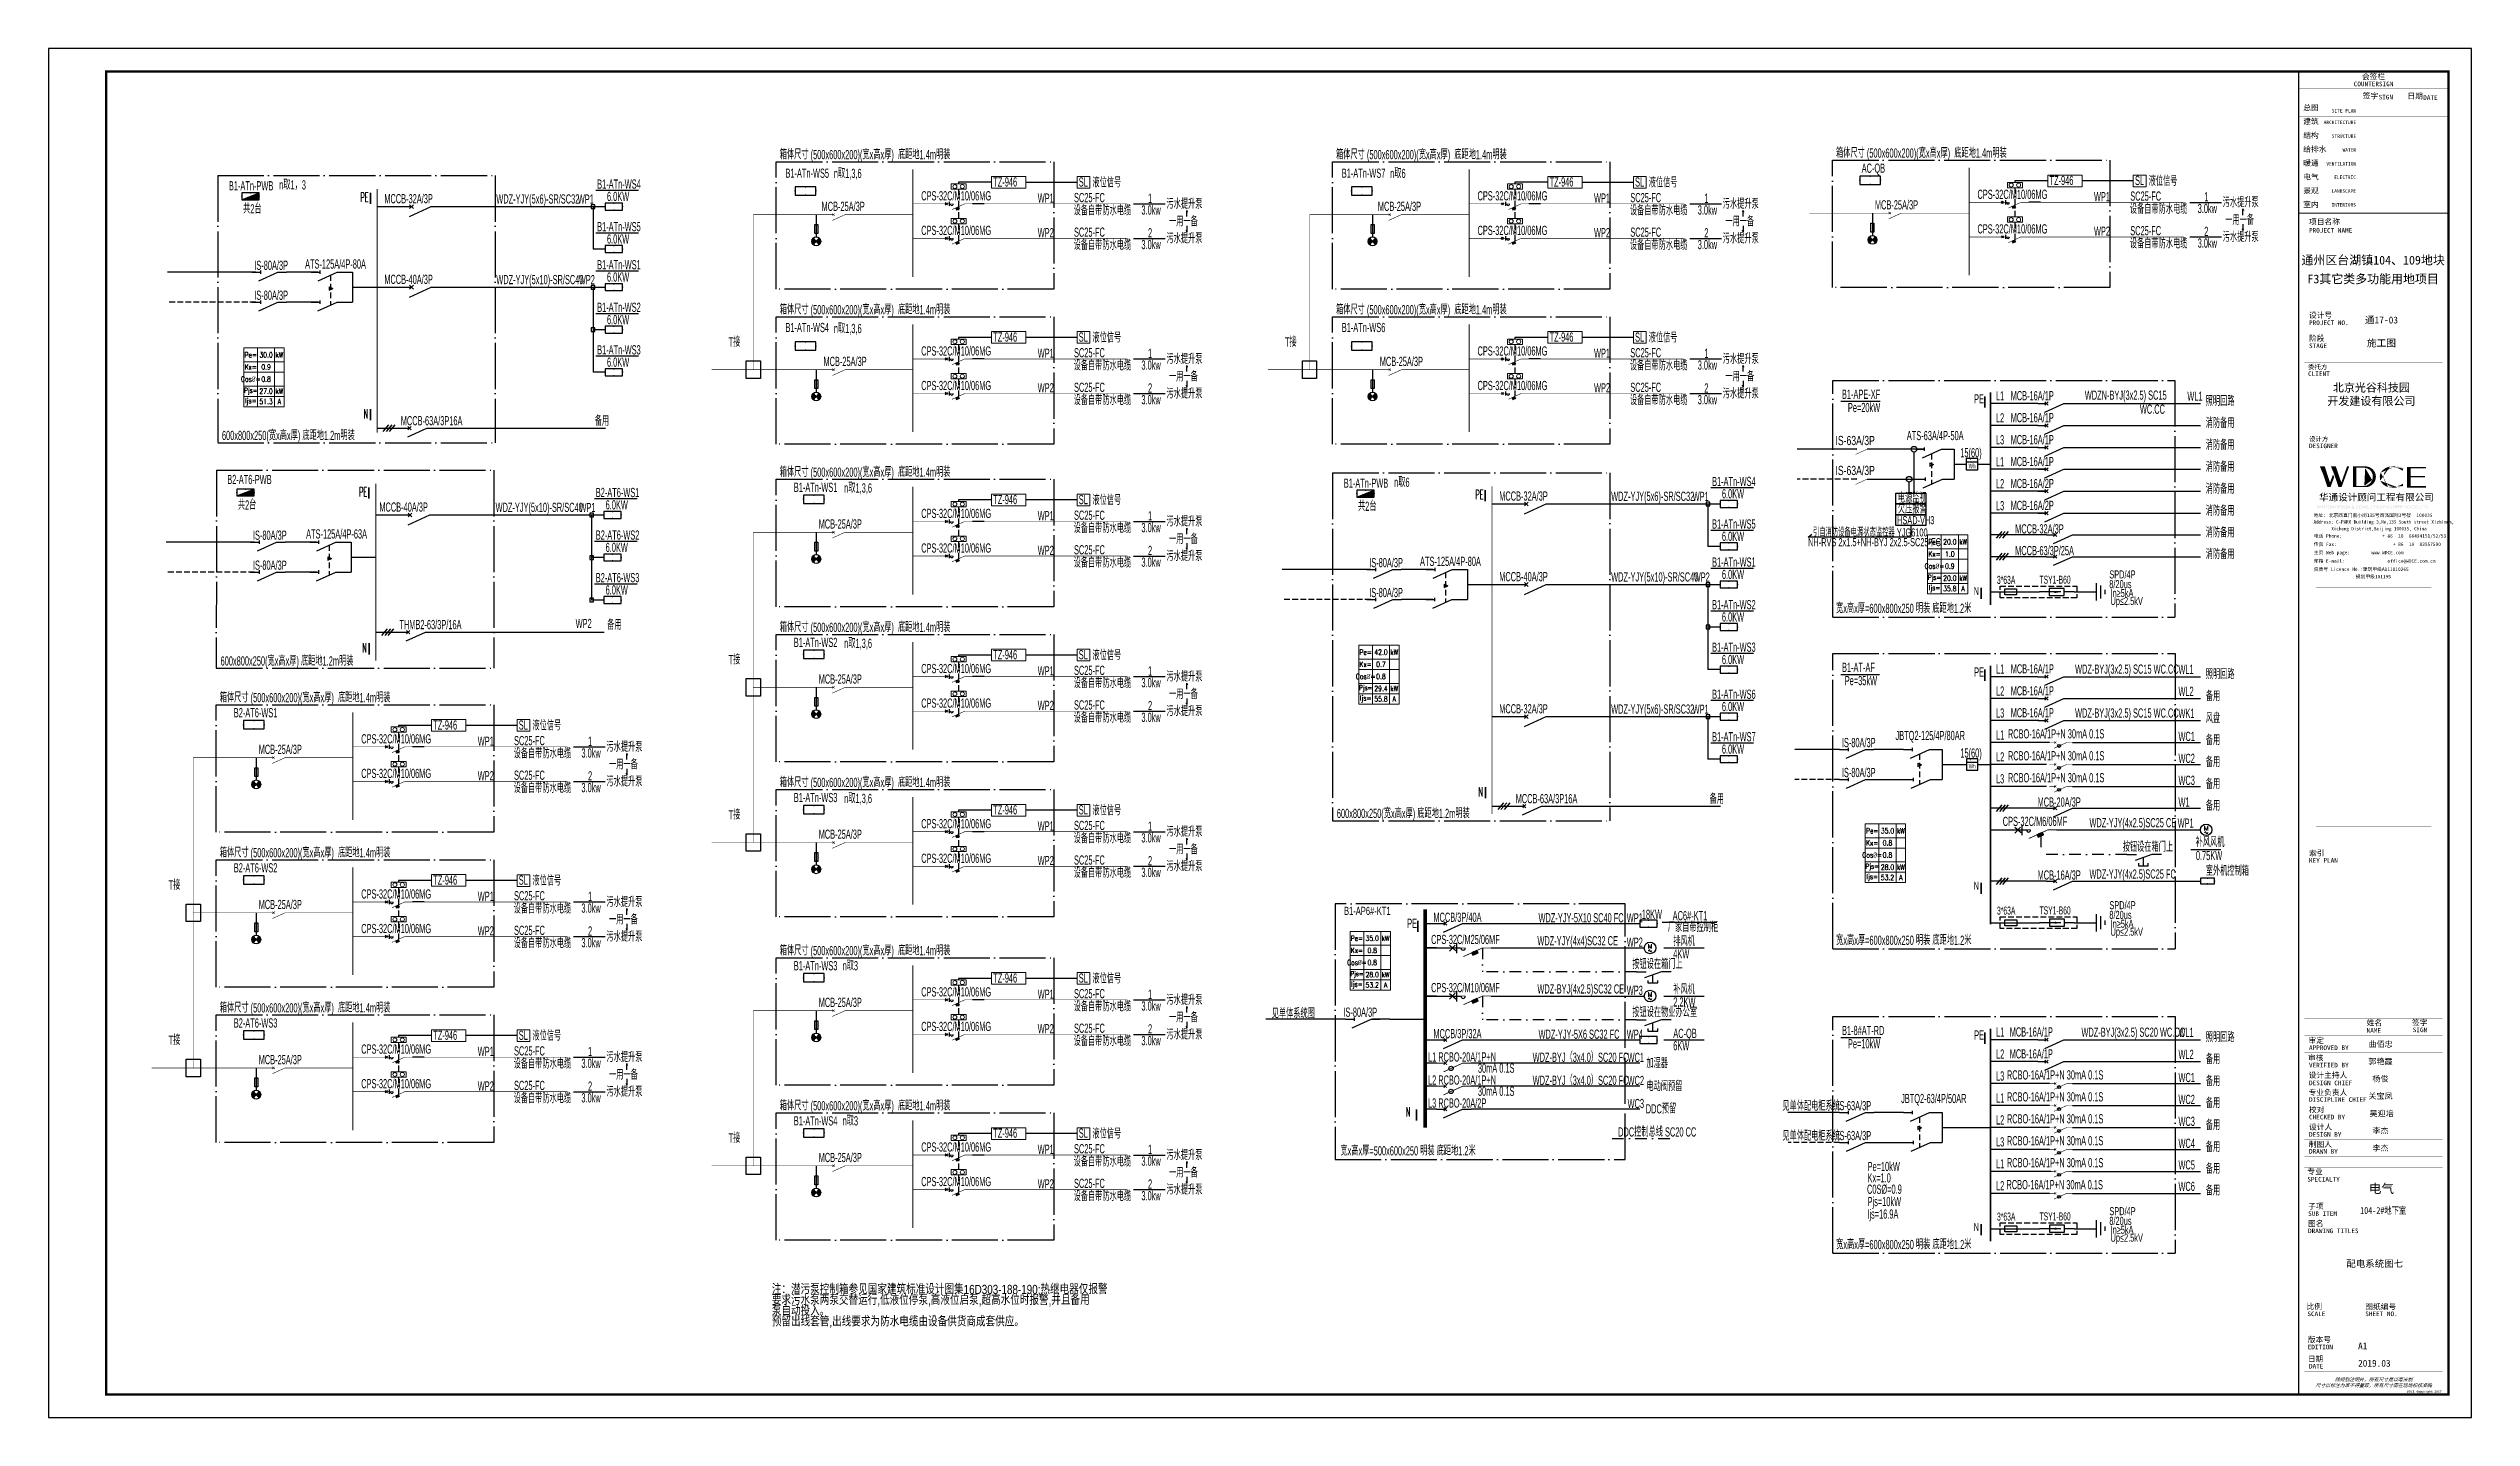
# Model space of a CAD drawing. Extents: x 776418 to 2076422, y -1170708 to 498544.
# Drawn here: x 908431 to 1013531, y -489906 to -430506 of the extents above; entities that cross this region are included whole.
import ezdxf
from ezdxf.enums import TextEntityAlignment as Align

# ---------------------------------------------------------------- set-up
doc = ezdxf.new("R2010")
doc.units = 0
doc.header["$LTSCALE"] = 1000
doc.header["$MEASUREMENT"] = 0
for name, pattern in [('CONTINOUS', [0]), ('DASH', [0.35, 0.25, -0.1]), ('DASHDOT', [1, 0.5, -0.25, 0, -0.25]), ('DASHDOT2', [0.5, 0.25, -0.125, 0, -0.125]), ('DOTE', [2.42, 2, -0.2, 0.02, -0.2]), ('HIDDEN', [0.375, 0.25, -0.125])]:
    doc.linetypes.add(name, pattern=pattern)
doc.layers.get('0').update_dxf_attribs({"linetype": 'CONTINUOUS'})
doc.layers.get('Defpoints').update_dxf_attribs({"linetype": 'CONTINUOUS'})
for name, color, linetype in [('D-TEXT', 7, 'CONTINUOUS'), ('DOTLN', 2, 'DASH'), ('DQ', 255, 'CONTINOUS'), ('EL-1', 4, 'DASH'), ('EL-SYSTEM', 1, 'CONTINUOUS'), ('EL-TEXT', 3, 'CONTINUOUS'), ('ELEMENT', 3, 'CONTINUOUS'), ('EQUIP', 3, 'CONTINUOUS'), ('EQUIP-动力', 3, 'CONTINUOUS'), ('EQUIP-箱柜', 3, 'CONTINUOUS'), ('PUB_TEXT', 255, 'CONTINUOUS'), ('SHEET_LINE', 6, 'CONTINUOUS'), ('SHEET_TEXT', 7, 'CONTINUOUS'), ('SIG_TEXT', 7, 'CONTINUOUS'), ('TEL_TEXT', 3, 'CONTINUOUS'), ('TEL_TITLE', 7, 'CONTINUOUS'), ('WIRE', 4, 'CONTINUOUS'), ('WIRE-动力', 2, 'CONTINUOUS'), ('WIRE-照明', 1, 'CONTINUOUS'), ('WIRE-系统', 4, 'CONTINUOUS'), ('字', 7, 'CONTINUOUS')]:
    doc.layers.add(name, color=color, linetype=linetype)
doc.layers.add('层1', color=7, linetype='CONTINUOUS', lineweight=0)
doc.styles.add('_COMPLEX', font='ROS', dxfattribs={"width": 0.6, "bigfont": 'JD'})
doc.styles.add('_HZTXT', font='txt.shx', dxfattribs={"width": 0.8, "bigfont": 'HZTXT.shx'})
doc.styles.add('_JD', font='ros.shx', dxfattribs={"width": 0.8, "bigfont": 'JD.shx'})
doc.styles.add('_TCH_LABEL', font='COMPLEX', dxfattribs={"bigfont": 'GBCBIG'})
doc.styles.add('_TEL_DIM', font='SIMPLEX', dxfattribs={"width": 0.7, "height": 3.5, "bigfont": 'HZTXT'})
doc.styles.add('DIM_FONT', font='SIMPLEX', dxfattribs={"width": 0.7, "bigfont": 'GBCBIG'})
doc.styles.get("Standard").update_dxf_attribs({"font": 'gbenor.shx', "bigfont": 'gbcbig.shx'})
doc.styles.add('华文细黑', font='STXIHEI.TTF')

msp = doc.modelspace()

# ---------------------------------------------------------------- texts
at = {"layer": 'D-TEXT'}
for s, height, style, width, p in [('箱体尺寸 (500x600x200)(宽x高x厚)  底距地1.4m明装', 400, '_JD', 0.6, (940152, -435310)), ('箱体尺寸 (500x600x200)(宽x高x厚)  底距地1.4m明装', 400, '_JD', 0.6, (964282, -435310)), ('箱体尺寸 (500x600x200)(宽x高x厚)  底距地1.4m明装', 400, '_JD', 0.6, (985967, -435245)), ('B1-ATn-WS5', 400, '_JD', 0.6, (940398, -436118)), ('n取1,3,6', 400, '_JD', 0.6, (942498, -436127)), ('TZ-946', 400, '_JD', 0.6, (949413, -436497)), ('SL', 400, '_JD', 0.6, (953120, -436498)), ('液位信号', 400, '_JD', 0.6, (953712, -436530)), ('B1-ATn-WS7', 400, '_JD', 0.6, (964528, -436118)), ('n取6', 400, '_JD', 0.6, (966628, -436127)), ('TZ-946', 400, '_JD', 0.6, (973543, -436497)), ('SL', 400, '_JD', 0.6, (977250, -436498)), ('液位信号', 400, '_JD', 0.6, (977842, -436530)), ('AC-QB', 400, '_JD', 0.6, (987079, -435900)), ('TZ-946', 400, '_JD', 0.6, (995228, -436432)), ('SL', 400, '_JD', 0.6, (998935, -436433)), ('液位信号', 400, '_JD', 0.6, (999527, -436465)), ('B1-ATn-PWB', 400, '_JD', 0.6, (916258, -436664)), ('n取1，3', 400, '_JD', 0.6, (918440, -436625)), ('PE', 400, '_HZTXT', 0.45, (921961, -437161)), ('MCCB-32A/3P', 400, '_JD', 0.6, (922999, -437224)), ('WDZ-YJY(5x6)-SR/SC32', 400, '_JD', 0.6, (927856, -437235)), ('WP1', 400, '_JD', 0.6, (931390, -437242)), ('B1-ATn-WS4', 400, '_JD', 0.6, (932231, -436591)), ('6.0KW', 400, '_JD', 0.6, (932658, -437125)), ('MCB-25A/3P', 400, '_JD', 0.6, (941964, -437555)), ('CPS-32C/M10/06MG', 400, '_JD', 0.6, (946288, -437099)), ('WP1', 400, '_JD', 0.6, (951340, -437198)), ('SC25-FC', 400, '_JD', 0.6, (952914, -437176)), ('1', 400, '_JD', 0.6, (956124, -437205)), ('污水提升泵', 400, '_JD', 0.6, (956924, -437458)), ('MCB-25A/3P', 400, '_JD', 0.6, (966094, -437555)), ('CPS-32C/M10/06MG', 400, '_JD', 0.6, (970417, -437099)), ('WP1', 400, '_JD', 0.6, (975470, -437198)), ('SC25-FC', 400, '_JD', 0.6, (977044, -437176)), ('1', 400, '_JD', 0.6, (980254, -437205)), ('污水提升泵', 400, '_JD', 0.6, (981054, -437458)), ('MCB-25A/3P', 400, '_JD', 0.6, (987653, -437490)), ('CPS-32C/M10/06MG', 400, '_JD', 0.6, (992102, -437034)), ('WP1', 400, '_JD', 0.6, (997155, -437133)), ('SC25-FC', 400, '_JD', 0.6, (998729, -437112)), ('1', 400, '_JD', 0.6, (1001939, -437140)), ('污水提升泵', 400, '_JD', 0.6, (1002739, -437394)), ('共2台', 400, '_JD', 0.6, (916874, -437666)), ('B1-ATn-WS5', 400, '_JD', 0.6, (932231, -438437)), ('CPS-32C/M10/06MG', 400, '_JD', 0.6, (946288, -438599)), ('设备自带防水电缆', 400, '_JD', 0.6, (952895, -437742)), ('3.0kw', 400, '_JD', 0.6, (955838, -437714)), ('一用一备', 400, '_JD', 0.6, (957034, -438220)), ('CPS-32C/M10/06MG', 400, '_JD', 0.6, (970417, -438599)), ('设备自带防水电缆', 400, '_JD', 0.6, (977025, -437742)), ('3.0kw', 400, '_JD', 0.6, (979968, -437714)), ('一用一备', 400, '_JD', 0.6, (981164, -438220)), ('CPS-32C/M10/06MG', 400, '_JD', 0.6, (992102, -438534)), ('WP2', 400, '_JD', 0.6, (997155, -438633)), ('设备自带防水电缆', 400, '_JD', 0.6, (998710, -437678)), ('SC25-FC', 400, '_JD', 0.6, (998729, -438612)), ('3.0kw', 400, '_JD', 0.6, (1001653, -437649)), ('2', 400, '_JD', 0.6, (1001939, -438640)), ('一用一备', 400, '_JD', 0.6, (1002849, -438155)), ('6.0KW', 400, '_JD', 0.6, (932658, -438971)), ('WP2', 400, '_JD', 0.6, (951340, -438698)), ('设备自带防水电缆', 400, '_JD', 0.6, (952895, -439242)), ('SC25-FC', 400, '_JD', 0.6, (952914, -438676)), ('3.0kw', 400, '_JD', 0.6, (955838, -439214)), ('2', 400, '_JD', 0.6, (956124, -438705)), ('污水提升泵', 400, '_JD', 0.6, (956924, -438958)), ('WP2', 400, '_JD', 0.6, (975470, -438698)), ('设备自带防水电缆', 400, '_JD', 0.6, (977025, -439242)), ('SC25-FC', 400, '_JD', 0.6, (977044, -438676)), ('3.0kw', 400, '_JD', 0.6, (979968, -439214)), ('2', 400, '_JD', 0.6, (980254, -438705)), ('污水提升泵', 400, '_JD', 0.6, (981054, -438958)), ('设备自带防水电缆', 400, '_JD', 0.6, (998710, -439178)), ('3.0kw', 400, '_JD', 0.6, (1001653, -439149)), ('污水提升泵', 400, '_JD', 0.6, (1002739, -438894)), ('IS-80A/3P', 400, '_JD', 0.6, (917359, -440113)), ('ATS-125A/4P-80A', 400, '_JD', 0.6, (919562, -440057, -2980)), ('MCCB-40A/3P', 400, '_JD', 0.6, (922999, -440722)), ('WDZ-YJY(5x10)-SR/SC40', 400, '_JD', 0.6, (927856, -440733)), ('WP2', 400, '_JD', 0.6, (931436, -440740)), ('B1-ATn-WS1', 400, '_JD', 0.6, (932231, -440089)), ('6.0KW', 400, '_JD', 0.6, (932658, -440623)), ('IS-80A/3P', 400, '_JD', 0.6, (917359, -441412)), ('B1-ATn-WS2', 400, '_JD', 0.6, (932231, -441935)), ('6.0KW', 400, '_JD', 0.6, (932658, -442469)), ('箱体尺寸 (500x600x200)(宽x高x厚)  底距地1.4m明装', 400, '_JD', 0.6, (940152, -442040)), ('B1-ATn-WS4', 400, '_JD', 0.6, (940398, -442812)), ('n取1,3,6', 400, '_JD', 0.6, (942498, -442857)), ('箱体尺寸 (500x600x200)(宽x高x厚)  底距地1.4m明装', 400, '_JD', 0.6, (964282, -442040)), ('B1-ATn-WS6', 400, '_JD', 0.6, (964528, -442812)), ('B1-ATn-WS3', 400, '_JD', 0.6, (932231, -443782)), ('T接', 400, '_JD', 0.6, (937934, -443444)), ('CPS-32C/M10/06MG', 400, '_JD', 0.6, (946288, -443829)), ('TZ-946', 400, '_JD', 0.6, (949413, -443227)), ('SC25-FC', 400, '_JD', 0.6, (952914, -443907)), ('SL', 400, '_JD', 0.6, (953120, -443229)), ('液位信号', 400, '_JD', 0.6, (953712, -443260)), ('T接', 400, '_JD', 0.6, (962064, -443444)), ('CPS-32C/M10/06MG', 400, '_JD', 0.6, (970417, -443829)), ('TZ-946', 400, '_JD', 0.6, (973543, -443227)), ('SC25-FC', 400, '_JD', 0.6, (977044, -443907)), ('SL', 400, '_JD', 0.6, (977250, -443229)), ('液位信号', 400, '_JD', 0.6, (977842, -443260)), ('6.0KW', 400, '_JD', 0.6, (932658, -444316)), ('MCB-25A/3P', 400, '_JD', 0.6, (942047, -444285)), ('WP1', 400, '_JD', 0.6, (951340, -443928)), ('设备自带防水电缆', 400, '_JD', 0.6, (952895, -444473)), ('3.0kw', 400, '_JD', 0.6, (955838, -444444)), ('1', 400, '_JD', 0.6, (956124, -443935)), ('污水提升泵', 400, '_JD', 0.6, (956924, -444189)), ('一用一备', 400, '_JD', 0.6, (957034, -444950)), ('MCB-25A/3P', 400, '_JD', 0.6, (966177, -444285)), ('WP1', 400, '_JD', 0.6, (975470, -443928)), ('设备自带防水电缆', 400, '_JD', 0.6, (977025, -444473)), ('3.0kw', 400, '_JD', 0.6, (979968, -444444)), ('1', 400, '_JD', 0.6, (980254, -443935)), ('污水提升泵', 400, '_JD', 0.6, (981054, -444189)), ('一用一备', 400, '_JD', 0.6, (981164, -444950)), ('CPS-32C/M10/06MG', 400, '_JD', 0.6, (946288, -445329)), ('WP2', 400, '_JD', 0.6, (951340, -445428)), ('设备自带防水电缆', 400, '_JD', 0.6, (952895, -445973)), ('SC25-FC', 400, '_JD', 0.6, (952914, -445407)), ('3.0kw', 400, '_JD', 0.6, (955838, -445944)), ('2', 400, '_JD', 0.6, (956124, -445435)), ('污水提升泵', 400, '_JD', 0.6, (956924, -445689)), ('CPS-32C/M10/06MG', 400, '_JD', 0.6, (970417, -445329)), ('WP2', 400, '_JD', 0.6, (975470, -445428)), ('设备自带防水电缆', 400, '_JD', 0.6, (977025, -445973)), ('SC25-FC', 400, '_JD', 0.6, (977044, -445407)), ('3.0kw', 400, '_JD', 0.6, (979968, -445944)), ('2', 400, '_JD', 0.6, (980254, -445435)), ('污水提升泵', 400, '_JD', 0.6, (981054, -445689)), ('L1', 400, '_JD', 0.6, (992903, -445780)), ('WL1', 400, '_JD', 0.6, (1001204, -445791)), ('照明回路', 400, '_JD', 0.6, (1002002, -446013)), ('N', 400, '_HZTXT', 0.45, (922098, -446558)), ('MCCB-63A/3P16A', 400, '_JD', 0.6, (923712, -446856)), ('备用', 400, '_JD', 0.6, (932124, -446876, -124)), ('L2', 400, '_JD', 0.6, (992903, -446733)), ('消防备用', 400, '_JD', 0.6, (1002002, -446965)), ('600x800x250(宽x高x厚) 底距地1.2m明装', 400, '_JD', 0.6, (915957, -447496)), ('L3', 400, '_JD', 0.6, (992903, -447685)), ('MCB-16A/1P', 400, '_JD', 0.6, (993540, -447675)), ('消防备用', 400, '_JD', 0.6, (1002002, -447917)), ('箱体尺寸 (500x600x200)(宽x高x厚)  底距地1.4m明装', 400, '_JD', 0.6, (940152, -449090)), ('L1', 400, '_JD', 0.6, (992903, -448637)), ('MCB-16A/1P', 400, '_JD', 0.6, (993540, -448628)), ('消防备用', 400, '_JD', 0.6, (1002002, -448870)), ('B2-AT6-PWB', 400, '_JD', 0.6, (916187, -449406)), ('PE', 400, '_HZTXT', 0.45, (921902, -449946)), ('B2-AT6-WS1', 400, '_JD', 0.6, (932172, -449971)), ('B1-ATn-WS1', 400, '_JD', 0.6, (940761, -449745)), ('n取1,3,6', 400, '_JD', 0.6, (942948, -449775)), ('B1-ATn-PWB', 400, '_JD', 0.6, (964617, -449565)), ('n取6', 400, '_JD', 0.6, (966799, -449526)), ('PE', 400, '_HZTXT', 0.45, (970320, -450061)), ('MCCB-32A/3P', 400, '_JD', 0.6, (971358, -450124)), ('WDZ-YJY(5x6)-SR/SC32', 400, '_JD', 0.6, (976215, -450135)), ('WP1', 400, '_JD', 0.6, (979749, -450142)), ('B1-ATn-WS4', 400, '_JD', 0.6, (980590, -449492)), ('6.0KW', 400, '_JD', 0.6, (981017, -450026)), ('电源监视', 400, '_JD', 0.6, (988650, -450211, 37)), ('L2', 400, '_JD', 0.6, (992903, -449590)), ('MCB-16A/2P', 400, '_JD', 0.6, (993540, -449580)), ('消防备用', 400, '_JD', 0.6, (1002002, -449822)), ('共2台', 400, '_JD', 0.6, (916648, -450515)), ('MCCB-40A/3P', 400, '_JD', 0.6, (922784, -450604)), ('WDZ-YJY(5x10)-SR/SC40', 400, '_JD', 0.6, (927826, -450615)), ('WP1', 400, '_JD', 0.6, (931463, -450622)), ('6.0KW', 400, '_JD', 0.6, (932599, -450505)), ('CPS-32C/M10/06MG', 400, '_JD', 0.6, (946288, -450879)), ('TZ-946', 400, '_JD', 0.6, (949413, -450277)), ('WP1', 400, '_JD', 0.6, (951340, -450978)), ('SC25-FC', 400, '_JD', 0.6, (952914, -450957)), ('SL', 400, '_JD', 0.6, (953120, -450278)), ('液位信号', 400, '_JD', 0.6, (953712, -450310)), ('1', 400, '_JD', 0.6, (956124, -450985)), ('污水提升泵', 400, '_JD', 0.6, (956924, -451238)), ('共2台', 400, '_JD', 0.6, (965233, -450567)), ('HSAD-VH3', 350, '_JD', 0.6, (988613, -451147, 37)), ('欠压报警', 400, '_JD', 0.6, (988650, -450679, 37)), ('L3', 400, '_JD', 0.6, (992903, -450542)), ('MCB-16A/2P', 400, '_JD', 0.6, (993540, -450532)), ('消防备用', 400, '_JD', 0.6, (1002002, -450774)), ('IS-80A/3P', 400, '_JD', 0.6, (917300, -451824)), ('ATS-125A/4P-63A', 400, '_JD', 0.6, (919608, -451768, -2980)), ('B2-AT6-WS2', 400, '_JD', 0.6, (932172, -451817)), ('MCB-25A/3P', 400, '_JD', 0.6, (941839, -451335)), ('设备自带防水电缆', 400, '_JD', 0.6, (952895, -451522)), ('3.0kw', 400, '_JD', 0.6, (955838, -451494)), ('一用一备', 400, '_JD', 0.6, (957034, -452000)), ('B1-ATn-WS5', 400, '_JD', 0.6, (980590, -451338)), ('6.0KW', 400, '_JD', 0.6, (981017, -451872)), ('NH-RVS 2x1.5+NH-BYJ 2x2.5-SC25-FC ', 350, '_JD', 0.6, (984754, -452101)), ('引自消防设备电源状态监控器 YJG6100 ', 350, '_JD', 0.6, (984965, -451680)), ('MCCB-32A/3P', 400, '_JD', 0.6, (993737, -451548)), ('消防备用', 400, '_JD', 0.6, (1002002, -451717)), ('IS-80A/3P', 400, '_JD', 0.6, (917300, -453123)), ('6.0KW', 400, '_JD', 0.6, (932599, -452351)), ('CPS-32C/M10/06MG', 400, '_JD', 0.6, (946288, -452379)), ('WP2', 400, '_JD', 0.6, (951340, -452478)), ('设备自带防水电缆', 400, '_JD', 0.6, (952895, -453022)), ('SC25-FC', 400, '_JD', 0.6, (952914, -452457)), ('3.0kw', 400, '_JD', 0.6, (955838, -452994)), ('2', 400, '_JD', 0.6, (956124, -452485)), ('污水提升泵', 400, '_JD', 0.6, (956924, -452738)), ('IS-80A/3P', 400, '_JD', 0.6, (965718, -453013)), ('ATS-125A/4P-80A', 400, '_JD', 0.6, (967921, -452958, -2980)), ('B1-ATn-WS1', 400, '_JD', 0.6, (980590, -452990)), ('MCCB-63/3P/25A', 400, '_JD', 0.6, (993737, -452491)), ('消防备用', 400, '_JD', 0.6, (1002002, -452659)), ('B2-AT6-WS3', 400, '_JD', 0.6, (932172, -453664)), ('6.0KW', 400, '_JD', 0.6, (932599, -454197)), ('IS-80A/3P', 400, '_JD', 0.6, (965718, -454312)), ('MCCB-40A/3P', 400, '_JD', 0.6, (971358, -453622)), ('WDZ-YJY(5x10)-SR/SC40', 400, '_JD', 0.6, (976215, -453634)), ('WP2', 400, '_JD', 0.6, (979795, -453640)), ('6.0KW', 400, '_JD', 0.6, (981017, -453524)), ('B1-ATn-WS2', 400, '_JD', 0.6, (980590, -454836)), ('6.0KW', 400, '_JD', 0.6, (981017, -455370)), ('宽x高x厚=600x800x250 明装 底距地1.2米', 400, '_JD', 0.6, (985968, -454997)), ('THMB2-63/3P/16A', 400, '_JD', 0.6, (923653, -455701)), ('WP2', 400, '_JD', 0.6, (931298, -455655)), ('备用', 400, '_JD', 0.6, (932667, -455721, -124)), ('箱体尺寸 (500x600x200)(宽x高x厚)  底距地1.4m明装', 400, '_JD', 0.6, (940152, -455820)), ('B1-ATn-WS2', 400, '_JD', 0.6, (940761, -456475)), ('n取1,3,6', 400, '_JD', 0.6, (942948, -456514)), ('600x800x250(宽x高x厚) 底距地1.2m明装', 400, '_JD', 0.6, (915898, -457280)), ('N', 400, '_HZTXT', 0.45, (922039, -456713)), ('T接', 400, '_JD', 0.6, (937934, -457224)), ('TZ-946', 400, '_JD', 0.6, (949413, -457007)), ('SL', 400, '_JD', 0.6, (953120, -457009)), ('液位信号', 400, '_JD', 0.6, (953712, -457040)), ('B1-ATn-WS3', 400, '_JD', 0.6, (980590, -456682)), ('6.0KW', 400, '_JD', 0.6, (981017, -457216)), ('B1-AT-AF', 400, '_JD', 0.6, (986226, -457560)), ('MCB-25A/3P', 400, '_JD', 0.6, (941839, -458065)), ('CPS-32C/M10/06MG', 400, '_JD', 0.6, (946288, -457609)), ('WP1', 400, '_JD', 0.6, (951340, -457709)), ('设备自带防水电缆', 400, '_JD', 0.6, (952895, -458253)), ('SC25-FC', 400, '_JD', 0.6, (952914, -457687)), ('3.0kw', 400, '_JD', 0.6, (955838, -458224)), ('1', 400, '_JD', 0.6, (956124, -457715)), ('污水提升泵', 400, '_JD', 0.6, (956924, -457969)), ('Pe=35kW', 400, '_JD', 0.6, (986346, -458132)), ('PE', 400, '_JD', 0.6, (991957, -457761)), ('L1', 400, '_JD', 0.6, (992906, -457633)), ('L2', 400, '_JD', 0.6, (992906, -458585)), ('MCB-16A/1P', 400, '_JD', 0.6, (993543, -457623)), ('MCB-16A/1P', 400, '_JD', 0.6, (993543, -458576)), ('WDZ-BYJ(3x2.5) SC15 WC.CC', 400, '_JD', 0.6, (996335, -457634)), ('WL1', 400, '_JD', 0.6, (1000819, -457643)), ('WL2', 400, '_JD', 0.6, (1000819, -458595)), ('照明回路', 400, '_JD', 0.6, (1002005, -457865)), ('箱体尺寸 (500x600x200)(宽x高x厚)  底距地1.4m明装', 400, '_JD', 0.6, (915863, -458870)), ('B2-AT6-WS1', 400, '_JD', 0.6, (916471, -459525)), ('CPS-32C/M10/06MG', 400, '_JD', 0.6, (946288, -459109)), ('WP2', 400, '_JD', 0.6, (951340, -459209)), ('SC25-FC', 400, '_JD', 0.6, (952914, -459187)), ('2', 400, '_JD', 0.6, (956124, -459215)), ('污水提升泵', 400, '_JD', 0.6, (956924, -459469)), ('一用一备', 400, '_JD', 0.6, (957034, -458730)), ('MCCB-32A/3P', 400, '_JD', 0.6, (971358, -459355)), ('WDZ-YJY(5x6)-SR/SC32', 400, '_JD', 0.6, (976214, -459366)), ('WP1', 400, '_JD', 0.6, (979748, -459373)), ('B1-ATn-WS6', 400, '_JD', 0.6, (980590, -458723)), ('6.0KW', 400, '_JD', 0.6, (981017, -459257)), ('L3', 400, '_JD', 0.6, (992906, -459538)), ('MCB-16A/1P', 400, '_JD', 0.6, (993543, -459528)), ('WDZ-BYJ(3x2.5) SC15 WC.CC', 400, '_JD', 0.6, (996335, -459538)), ('WK1', 400, '_JD', 0.6, (1000819, -459548)), ('备用', 400, '_JD', 0.6, (1002005, -458818)), ('CPS-32C/M10/06MG', 400, '_JD', 0.6, (921998, -460659)), ('TZ-946', 400, '_JD', 0.6, (925124, -460057)), ('SC25-FC', 400, '_JD', 0.6, (928625, -460736)), ('SL', 400, '_JD', 0.6, (928831, -460058)), ('液位信号', 400, '_JD', 0.6, (929422, -460090)), ('设备自带防水电缆', 400, '_JD', 0.6, (952895, -459753)), ('3.0kw', 400, '_JD', 0.6, (955838, -459724)), ('B1-ATn-WS7', 400, '_JD', 0.6, (980590, -460569)), ('JBTQ2-125/4P/80AR', 400, '_JD', 0.6, (988547, -460514)), ('L1', 400, '_JD', 0.6, (992906, -460490)), ('RCBO-16A/1P+N 30mA 0.1S', 400, '_JD', 0.6, (993423, -460441)), ('WC1', 400, '_JD', 0.6, (1000819, -460554)), ('备用', 400, '_JD', 0.6, (1002005, -460722)), ('风盘', 400, '_JD', 0.6, (1002005, -459770)), ('MCB-25A/3P', 400, '_JD', 0.6, (917549, -461115)), ('WP1', 400, '_JD', 0.6, (927051, -460758)), ('设备自带防水电缆', 400, '_JD', 0.6, (928606, -461302)), ('3.0kw', 400, '_JD', 0.6, (931548, -461274)), ('1', 400, '_JD', 0.6, (931835, -460765)), ('污水提升泵', 400, '_JD', 0.6, (932634, -461018)), ('一用一备', 400, '_JD', 0.6, (932745, -461780)), ('6.0KW', 400, '_JD', 0.6, (981017, -461103)), ('IS-80A/3P', 400, '_JD', 0.6, (986220, -460821)), ('L2', 400, '_JD', 0.6, (992906, -461442)), ('RCBO-16A/1P+N 30mA 0.1S', 400, '_JD', 0.6, (993423, -461394)), ('WC2', 400, '_JD', 0.6, (1000819, -461506)), ('备用', 400, '_JD', 0.6, (1002005, -461674)), ('CPS-32C/M10/06MG', 400, '_JD', 0.6, (921998, -462159)), ('WP2', 400, '_JD', 0.6, (927051, -462258)), ('设备自带防水电缆', 400, '_JD', 0.6, (928606, -462802)), ('SC25-FC', 400, '_JD', 0.6, (928625, -462236)), ('3.0kw', 400, '_JD', 0.6, (931548, -462774)), ('2', 400, '_JD', 0.6, (931835, -462265)), ('污水提升泵', 400, '_JD', 0.6, (932634, -462518)), ('箱体尺寸 (500x600x200)(宽x高x厚)  底距地1.4m明装', 400, '_JD', 0.6, (940152, -462550)), ('IS-80A/3P', 400, '_JD', 0.6, (986220, -462120)), ('L3', 400, '_JD', 0.6, (992906, -462394)), ('RCBO-16A/1P+N 30mA 0.1S', 400, '_JD', 0.6, (993423, -462346)), ('WC3', 400, '_JD', 0.6, (1000819, -462458)), ('备用', 400, '_JD', 0.6, (1002005, -462627)), ('B1-ATn-WS3', 400, '_JD', 0.6, (940761, -463206)), ('n取1,3,6', 400, '_JD', 0.6, (942948, -463245)), ('TZ-946', 400, '_JD', 0.6, (949413, -463738)), ('SL', 400, '_JD', 0.6, (953120, -463739)), ('液位信号', 400, '_JD', 0.6, (953712, -463770)), ('600x800x250(宽x高x厚) 底距地1.2m明装', 400, '_JD', 0.6, (964316, -463895)), ('N', 400, '_HZTXT', 0.45, (970457, -462956)), ('MCCB-63A/3P16A', 400, '_JD', 0.6, (972071, -463254)), ('备用', 400, '_JD', 0.6, (980482, -463275, -124)), ('MCB-20A/3P', 400, '_JD', 0.6, (994709, -463400)), ('W1', 400, '_JD', 0.6, (1000819, -463401)), ('备用', 400, '_JD', 0.6, (1002005, -463569)), ('T接', 400, '_JD', 0.6, (937934, -463954)), ('MCB-25A/3P', 400, '_JD', 0.6, (941839, -464796)), ('CPS-32C/M10/06MG', 400, '_JD', 0.6, (946288, -464340)), ('WP1', 400, '_JD', 0.6, (951340, -464439)), ('设备自带防水电缆', 400, '_JD', 0.6, (952895, -464983)), ('SC25-FC', 400, '_JD', 0.6, (952914, -464417)), ('3.0kw', 400, '_JD', 0.6, (955838, -464955)), ('1', 400, '_JD', 0.6, (956124, -464446)), ('污水提升泵', 400, '_JD', 0.6, (956924, -464699)), ('CPS-32C/M6/06MF', 400, '_JD', 0.6, (993197, -464240)), ('WDZ-YJY(4x2.5)SC25 CE', 400, '_JD', 0.6, (996959, -464298)), ('WP1', 400, '_JD', 0.6, (1000783, -464315)), ('箱体尺寸 (500x600x200)(宽x高x厚)  底距地1.4m明装', 400, '_JD', 0.6, (915863, -465600)), ('CPS-32C/M10/06MG', 400, '_JD', 0.6, (946288, -465840)), ('WP2', 400, '_JD', 0.6, (951340, -465939)), ('SC25-FC', 400, '_JD', 0.6, (952914, -465917)), ('2', 400, '_JD', 0.6, (956124, -465946)), ('一用一备', 400, '_JD', 0.6, (957034, -465461)), ('按钮设在箱门上', 400, '_JD', 0.6, (998404, -465355, 0)), ('补风风机', 400, '_JD', 0.6, (1001565, -465150)), ('0.75KW', 400, '_JD', 0.6, (1001576, -465721, -124)), ('T接', 400, '_JD', 0.6, (913645, -467004)), ('B2-AT6-WS2', 400, '_JD', 0.6, (916471, -466255)), ('TZ-946', 400, '_JD', 0.6, (925124, -466787)), ('SL', 400, '_JD', 0.6, (928831, -466789)), ('液位信号', 400, '_JD', 0.6, (929422, -466820)), ('设备自带防水电缆', 400, '_JD', 0.6, (952895, -466483)), ('3.0kw', 400, '_JD', 0.6, (955838, -466455)), ('污水提升泵', 400, '_JD', 0.6, (956924, -466199)), ('MCB-16A/3P', 400, '_JD', 0.6, (994709, -466567)), ('WDZ-YJY(4x2.5)SC25 FC', 400, '_JD', 0.6, (996959, -466522)), ('室外机控制箱', 400, '_JD', 0.6, (1002005, -466395)), ('MCB-25A/3P', 400, '_JD', 0.6, (917549, -467845)), ('CPS-32C/M10/06MG', 400, '_JD', 0.6, (921998, -467389)), ('WP1', 400, '_JD', 0.6, (927051, -467489)), ('设备自带防水电缆', 400, '_JD', 0.6, (928606, -468033)), ('SC25-FC', 400, '_JD', 0.6, (928625, -467467)), ('3.0kw', 400, '_JD', 0.6, (931548, -468004)), ('1', 400, '_JD', 0.6, (931835, -467495)), ('污水提升泵', 400, '_JD', 0.6, (932634, -467749)), ('CPS-32C/M10/06MG', 400, '_JD', 0.6, (921998, -468889)), ('WP2', 400, '_JD', 0.6, (927051, -468989)), ('SC25-FC', 400, '_JD', 0.6, (928625, -468967)), ('2', 400, '_JD', 0.6, (931835, -468995)), ('一用一备', 400, '_JD', 0.6, (932745, -468510)), ('PE', 400, '_JD', 0.6, (967366, -468664)), ('MCCB/3P/40A', 400, '_JD', 0.6, (968503, -468399, 0)), ('WDZ-YJY-5X10 SC40 FC', 400, '_JD', 0.6, (973062, -468422)), ('WP1', 400, '_JD', 0.6, (976890, -468425)), ('18KW', 400, '_JD', 0.6, (977544, -468269)), ('厂家自带控制柜', 400, '_JD', 0.6, (978672, -468836, -124)), ('AC6#-KT1', 400, '_JD', 0.6, (978882, -468330, -124)), ('设备自带防水电缆', 400, '_JD', 0.6, (928606, -469533)), ('3.0kw', 400, '_JD', 0.6, (931548, -469504)), ('污水提升泵', 400, '_JD', 0.6, (932634, -469249)), ('箱体尺寸 (500x600x200)(宽x高x厚)  底距地1.4m明装', 400, '_JD', 0.6, (940152, -469847)), ('CPS-32C/M25/06MF', 400, '_JD', 0.6, (968403, -469363)), ('WDZ-YJY(4x4)SC32 CE', 400, '_JD', 0.6, (973013, -469420)), ('WP2', 400, '_JD', 0.6, (976890, -469481)), ('4KW', 400, '_JD', 0.6, (978907, -469985, -124)), ('排风机', 400, '_JD', 0.6, (978908, -469451)), ('宽x高x厚=600x800x250 明装 底距地1.2米', 400, '_JD', 0.6, (985971, -469397)), ('B1-ATn-WS3', 400, '_JD', 0.6, (940761, -470502)), ('n取3', 400, '_JD', 0.6, (942877, -470502)), ('TZ-946', 400, '_JD', 0.6, (949413, -471035)), ('SL', 400, '_JD', 0.6, (953120, -471036)), ('液位信号', 400, '_JD', 0.6, (953712, -471067)), ('按钮设在箱门上', 400, '_JD', 0.6, (977131, -470439)), ('箱体尺寸 (500x600x200)(宽x高x厚)  底距地1.4m明装', 400, '_JD', 0.6, (915863, -472330)), ('MCB-25A/3P', 400, '_JD', 0.6, (941839, -472092)), ('CPS-32C/M10/06MG', 400, '_JD', 0.6, (946288, -471637)), ('WP1', 400, '_JD', 0.6, (951340, -471736)), ('设备自带防水电缆', 400, '_JD', 0.6, (952895, -472280)), ('SC25-FC', 400, '_JD', 0.6, (952914, -471714)), ('3.0kw', 400, '_JD', 0.6, (955838, -472252)), ('1', 400, '_JD', 0.6, (956124, -471742)), ('污水提升泵', 400, '_JD', 0.6, (956924, -471996)), ('CPS-32C/M10/06MF', 400, '_JD', 0.6, (968403, -471451, 0)), ('WDZ-BYJ(4x2.5)SC32 CE', 400, '_JD', 0.6, (973013, -471508, 0)), ('WP3', 400, '_JD', 0.6, (976890, -471568, 0)), ('补风机', 400, '_JD', 0.6, (978908, -471539, 0)), ('2.2KW', 400, '_JD', 0.6, (978907, -472072, -124)), ('B2-AT6-WS3', 400, '_JD', 0.6, (916471, -472986)), ('CPS-32C/M10/06MG', 400, '_JD', 0.6, (946288, -473137)), ('WP2', 400, '_JD', 0.6, (951340, -473236)), ('SC25-FC', 400, '_JD', 0.6, (952914, -473214)), ('2', 400, '_JD', 0.6, (956124, -473242)), ('一用一备', 400, '_JD', 0.6, (957034, -472757)), ('见单体系统图', 400, '_JD', 0.6, (961488, -472580, 0)), ('IS-80A/3P', 400, '_JD', 0.6, (964599, -472518, 0)), ('按钮设在物业办公室', 400, '_JD', 0.6, (977131, -472527, 0)), ('B1-8#AT-RD', 400, '_JD', 0.6, (986226, -473311)), ('T接', 400, '_JD', 0.6, (913645, -473734)), ('CPS-32C/M10/06MG', 400, '_JD', 0.6, (921998, -474120)), ('TZ-946', 400, '_JD', 0.6, (925124, -473518)), ('WP1', 400, '_JD', 0.6, (927051, -474219)), ('SC25-FC', 400, '_JD', 0.6, (928625, -474197)), ('SL', 400, '_JD', 0.6, (928831, -473519)), ('液位信号', 400, '_JD', 0.6, (929422, -473550)), ('1', 400, '_JD', 0.6, (931835, -474226)), ('设备自带防水电缆', 400, '_JD', 0.6, (952895, -473780)), ('3.0kw', 400, '_JD', 0.6, (955838, -473752)), ('污水提升泵', 400, '_JD', 0.6, (956924, -473496)), ('MCCB/3P/32A', 400, '_JD', 0.6, (968503, -473449, 0)), ('WDZ-YJY-5X6 SC32 FC', 400, '_JD', 0.6, (973062, -473473)), ('WP4', 400, '_JD', 0.6, (976890, -473475)), ('AC-QB', 400, '_JD', 0.6, (978908, -473437)), ('6KW', 400, '_JD', 0.6, (978907, -473971, -124)), ('Pe=10kW', 400, '_JD', 0.6, (986484, -473888)), ('PE', 400, '_JD', 0.6, (991957, -473511)), ('L1', 400, '_JD', 0.6, (992906, -473383)), ('L2', 400, '_JD', 0.6, (992906, -474335)), ('MCB-16A/1P', 400, '_JD', 0.6, (993500, -473374)), ('WDZ-BYJ(3x2.5) SC20 WC.CC', 400, '_JD', 0.6, (996611, -473387)), ('WL1', 400, '_JD', 0.6, (1000819, -473393)), ('WL2', 400, '_JD', 0.6, (1000819, -474346)), ('照明回路', 400, '_JD', 0.6, (1002005, -473615)), ('MCB-25A/3P', 400, '_JD', 0.6, (917549, -474576)), ('设备自带防水电缆', 400, '_JD', 0.6, (928606, -474763)), ('3.0kw', 400, '_JD', 0.6, (931548, -474735)), ('污水提升泵', 400, '_JD', 0.6, (932634, -474479)), ('一用一备', 400, '_JD', 0.6, (932745, -475241)), ('L1', 400, '_JD', 0.6, (968269, -474460, 0)), ('RCBO-20A/1P+N', 400, '_JD', 0.6, (968713, -474460, 0)), ('RCBO-20A/1P+N', 400, '_JD', 0.6, (968713, -475460, 0)), ('30mA 0.1S', 400, '_JD', 0.6, (970433, -474947, 0)), ('WDZ-BYJ（3x4.0）SC20 FC', 400, '_JD', 0.6, (972808, -474474)), ('WDZ-BYJ（3x4.0）SC20 FC', 400, '_JD', 0.6, (972808, -475474)), ('WC1', 400, '_JD', 0.6, (976926, -474481)), ('加湿器', 400, '_JD', 0.6, (977743, -474738, -124)), ('L3', 400, '_JD', 0.6, (992906, -475288)), ('RCBO-16A/1P+N 30mA 0.1S', 400, '_JD', 0.6, (993379, -475239)), ('WC1', 400, '_JD', 0.6, (1000819, -475352)), ('备用', 400, '_JD', 0.6, (1002005, -474568)), ('CPS-32C/M10/06MG', 400, '_JD', 0.6, (921998, -475620)), ('WP2', 400, '_JD', 0.6, (927051, -475719)), ('设备自带防水电缆', 400, '_JD', 0.6, (928606, -476263)), ('SC25-FC', 400, '_JD', 0.6, (928625, -475697)), ('3.0kw', 400, '_JD', 0.6, (931548, -476235)), ('2', 400, '_JD', 0.6, (931835, -475726)), ('污水提升泵', 400, '_JD', 0.6, (932634, -475979)), ('L2', 400, '_JD', 0.6, (968269, -475460, 0)), ('L3', 400, '_JD', 0.6, (968269, -476460, 0)), ('RCBO-20A/2P', 400, '_JD', 0.6, (968713, -476460, 0)), ('30mA 0.1S', 400, '_JD', 0.6, (970433, -475947, 0)), ('WC2', 400, '_JD', 0.6, (976926, -475481)), ('WC3', 400, '_JD', 0.6, (976926, -476481)), ('电动阀预留', 400, '_JD', 0.6, (977743, -475738, -124)), ('JBTQ2-63/4P/50AR', 400, '_JD', 0.6, (988789, -476264)), ('L1', 400, '_JD', 0.6, (992906, -476240)), ('RCBO-16A/1P+N 30mA 0.1S', 400, '_JD', 0.6, (993379, -476191)), ('WC2', 400, '_JD', 0.6, (1000819, -476304)), ('备用', 400, '_JD', 0.6, (1002005, -475520)), ('备用', 400, '_JD', 0.6, (1002005, -476472)), ('箱体尺寸 (500x600x200)(宽x高x厚)  底距地1.4m明装', 400, '_JD', 0.6, (940152, -476578)), ('B1-ATn-WS4', 400, '_JD', 0.6, (940761, -477233)), ('n取3', 400, '_JD', 0.6, (942877, -477232)), ('N', 400, '_HZTXT', 0.45, (967308, -476845)), ('DDC预留', 400, '_JD', 0.6, (977715, -476713)), ('IS-63A/3P', 400, '_JD', 0.6, (986027, -476571)), ('L2', 400, '_JD', 0.6, (992906, -477192)), ('RCBO-16A/1P+N 30mA 0.1S', 400, '_JD', 0.6, (993379, -477144)), ('WC3', 400, '_JD', 0.6, (1000819, -477256)), ('备用', 400, '_JD', 0.6, (1002005, -477425)), ('T接', 400, '_JD', 0.6, (937934, -477981)), ('CPS-32C/M10/06MG', 400, '_JD', 0.6, (946288, -478367)), ('TZ-946', 400, '_JD', 0.6, (949413, -477765)), ('WP1', 400, '_JD', 0.6, (951340, -478466)), ('SC25-FC', 400, '_JD', 0.6, (952914, -478444)), ('SL', 400, '_JD', 0.6, (953120, -477766)), ('液位信号', 400, '_JD', 0.6, (953712, -477798)), ('1', 400, '_JD', 0.6, (956124, -478473)), ('宽x高x厚=500x600x250 明装 底距地1.2米', 400, '_JD', 0.6, (964470, -478533)), ('DDC控制总线 SC20 CC', 400, '_JD', 0.6, (976517, -477714)), ('IS-63A/3P', 400, '_JD', 0.6, (986027, -477870)), ('L3', 400, '_JD', 0.6, (992906, -478145)), ('RCBO-16A/1P+N 30mA 0.1S', 400, '_JD', 0.6, (993379, -478096)), ('WC4', 400, '_JD', 0.6, (1000819, -478208)), ('备用', 400, '_JD', 0.6, (1002005, -478377)), ('MCB-25A/3P', 400, '_JD', 0.6, (941839, -478823)), ('设备自带防水电缆', 400, '_JD', 0.6, (952895, -479010)), ('3.0kw', 400, '_JD', 0.6, (955838, -478982)), ('污水提升泵', 400, '_JD', 0.6, (956924, -478726)), ('一用一备', 400, '_JD', 0.6, (957034, -479488)), ('Pe=10kW', 400, '_JD', 0.6, (987335, -479212, 147236)), ('L1', 400, '_JD', 0.6, (992906, -479097)), ('RCBO-16A/1P+N 30mA 0.1S', 400, '_JD', 0.6, (993379, -479048)), ('WC5', 400, '_JD', 0.6, (1000819, -479142)), ('备用', 400, '_JD', 0.6, (1002005, -479320)), ('CPS-32C/M10/06MG', 400, '_JD', 0.6, (946288, -479867)), ('WP2', 400, '_JD', 0.6, (951340, -479966)), ('设备自带防水电缆', 400, '_JD', 0.6, (952895, -480510)), ('SC25-FC', 400, '_JD', 0.6, (952914, -479944)), ('3.0kw', 400, '_JD', 0.6, (955838, -480482)), ('2', 400, '_JD', 0.6, (956124, -479973)), ('污水提升泵', 400, '_JD', 0.6, (956924, -480226)), ('C0S%%C=0.9', 400, '_JD', 0.6, (987311, -480198, 147236)), ('Kx=1.0', 400, '_JD', 0.6, (987335, -479707)), ('L2', 400, '_JD', 0.6, (992906, -480049)), ('RCBO-16A/1P+N 30mA 0.1S', 400, '_JD', 0.6, (993360, -480001)), ('WC6', 400, '_JD', 0.6, (1000819, -480075)), ('备用', 400, '_JD', 0.6, (1002005, -480262)), ('Ijs=16.9A', 400, '_JD', 0.6, (987326, -481276, 147236)), ('Pjs=10kW', 400, '_JD', 0.6, (987335, -480733, 147236)), ('宽x高x厚=600x800x250 明装 底距地1.2米', 400, '_JD', 0.6, (985971, -482599))]:
    msp.add_text(s, height=height, dxfattribs=dict(at, style=style, width=width)).set_placement(p)
at = {"layer": 'D-TEXT', "style": '_JD', "width": 0.6}
msp.add_text('MCB-16A/1P', height=400, rotation=359.99998, dxfattribs=at).set_placement((993500, -474326))
at = {"layer": 'D-TEXT', "insert": (939807, -484148), "char_height": 400, "width": 13924.82, "attachment_point": 1, "line_spacing_factor": 0.7, "style": '_JD'}
msp.add_mtext('注：潜污泵控制箱参见国家建筑标准设计图集16D303-188-190;热继电器仅报警\\P要求污水泵两泵交替运行,低液位停泵,高液位启泵,超高水位时报警,并且备用泵自动投入。\\P预留出线套管,出线要求为防水电缆由设备供货商成套供应。', dxfattribs=at)
at = {"layer": 'EL-TEXT', "style": '华文细黑'}
msp.add_text('配电系统图七', height=294, dxfattribs=at).set_placement((1008098, -483377))
at = {"layer": 'PUB_TEXT', "style": '_JD', "width": 0.6}
for p in [(991356, -448244), (991359, -461273)]:
    msp.add_text('15(60)', height=400, dxfattribs=at).set_placement(p)
at = {"layer": 'SHEET_TEXT', "style": '华文细黑'}
msp.add_text('吴迎培', height=250, dxfattribs=at).set_placement((1009105, -476589), align=Align.TOP_LEFT)
for tag, p in [('曲佰忠', (1009582, -473581)), ('郭艳霞', (1009582, -474331)), ('杨俊', (1009582, -475081)), ('关宝凤', (1009582, -475831)), ('李杰', (1009582, -477331)), ('李杰', (1009582, -478081))]:
    msp.add_attdef(tag, text='', height=250, dxfattribs=at).set_placement(p, align=Align.TOP_CENTER)
at = {"layer": 'TEL_TEXT', "color": 7, "style": '_JD'}
for s, width, p in [('B1-APE-XF', 0.6, (986223, -445708)), ('PE', 0.6, (991954, -445908)), ('MCB-16A/1P', 0.6, (993540, -445771)), ('WDZN-BYJ(3x2.5) SC15', 0.6, (996758, -445747)), ('Pe=20kW', 0.6, (986481, -446285)), ('MCB-16A/1P', 0.6, (993540, -446723)), ('WC.CC', 0.6, (999147, -446356)), ('IS-63A/3P', 0.7, (985943, -447716)), ('ATS-63A/4P-50A', 0.6, (989038, -447500)), ('IS-63A/3P', 0.7, (985943, -449015)), ('见单体配电柜系统', 0.6, (983639, -476593)), ('见单体配电柜系统', 0.6, (983639, -477892))]:
    msp.add_text(s, height=400, dxfattribs=dict(at, width=width)).set_placement(p)
at = {"layer": 'TEL_TEXT', "linetype": 'Continuous', "style": '_JD', "width": 0.6}
for p in [(991933, -454215), (991936, -467010), (991936, -481818)]:
    msp.add_text('N', height=350, dxfattribs=at).set_placement(p)
at = {"layer": 'TEL_TEXT', "ltscale": 2, "style": '_COMPLEX'}
for s, width, p in [('3*63A', 0.5, (992947, -453737)), ('TSY1-B60', 0.5, (994792, -453728)), ('SPD/4P', 0.6, (997819, -453501)), ('8/20us', 0.6, (997819, -453922)), ('In≥5kA', 0.6, (997871, -454307)), ('Up≤2.5kV', 0.6, (997871, -454652)), ('SPD/4P', 0.6, (997822, -467851)), ('B1-AP6#-KT1', 0.7, (964626, -468097)), ('3*63A', 0.5, (992950, -468086)), ('TSY1-B60', 0.5, (994795, -468078)), ('8/20us', 0.6, (997822, -468272)), ('Up≤2.5kV', 0.6, (997874, -469001)), ('In≥5kA', 0.6, (997874, -468656)), ('3*63A', 0.5, (992950, -481362)), ('TSY1-B60', 0.5, (994795, -481353)), ('SPD/4P', 0.6, (997822, -481126)), ('8/20us', 0.6, (997822, -481547)), ('Up≤2.5kV', 0.6, (997874, -482277)), ('In≥5kA', 0.6, (997874, -481932))]:
    msp.add_text(s, height=350, dxfattribs=dict(at, width=width)).set_placement(p)
at = {"layer": '字', "style": '华文细黑', "width": 0.75}
msp.add_text('104-2#地下室', height=300, dxfattribs=at).set_placement((1008698, -481070))

# ---------------------------------------------------------------- blocks, each defined once
blk = doc.blocks.new('M_M7')
for p, q in [((-0.25, -0.2), (0, -0.75)), ((-0.047, -0.297), (0.047, -0.203)), ((-0.047, -0.203), (0.047, -0.297))]:
    blk.add_line(p, q)
for points in [[(0, 0), (0, -0.25)], [(0, -0.75), (0, -1)]]:
    blk.add_lwpolyline(points)
at = {"width": 0.8, "flags": 9}
blk.add_attdef('S', (0.25, -0.5), '', height=0.2, dxfattribs=at)
blk = doc.blocks.new('$element$00000525')
at = {"const_width": 0.0233}
for points in [[(0, 0), (0, -0.25)], [(-0.25, -0.2), (0, -0.75), (0, -1)], [(-0.047, -0.203), (0.047, -0.297)], [(0.047, -0.203), (-0.047, -0.297)]]:
    blk.add_lwpolyline(points, dxfattribs=at)
blk.add_circle((-0.151, -0.417), 0.0615)
at = {"flags": 9}
blk.add_attdef('S', (0, 0), '', height=0.00000667, dxfattribs=at)
blk = doc.blocks.new('M_M8')
for p, q in [((-0.25, -0.2), (0, -0.75)), ((0.05, -0.25), (-0.05, -0.25))]:
    blk.add_line(p, q)
for points in [[(0, 0), (0, -0.25)], [(0, -0.75), (0, -1)]]:
    blk.add_lwpolyline(points)
at = {"style": 'DIM_FONT', "width": 0.8, "flags": 9}
blk.add_attdef('S', (0.25, -0.5), '', height=0.2, dxfattribs=at)
blk = doc.blocks.new('_LINKPT1')
blk.add_line((0, 0), (0, 0))
blk = doc.blocks.new('M_Z15DKY')
for p, q in [((0.5, 0.5), (-0.5, 0.5)), ((-0.5, 0.5), (-0.5, -0.5)), ((-0.5, 0.2), (0.5, 0.2)), ((0.5, -0.5), (0.5, 0.5)), ((-0.5, -0.5), (0.5, -0.5))]:
    blk.add_line(p, q)
for p in [(-0.5, 0), (0, 0.5), (0.5, 0), (0, -0.5)]:
    blk.add_blockref('_LINKPT1', p)
at = {"style": '_COMPLEX', "width": 0.6}
blk.add_text('Wh', height=0.4, dxfattribs=at).set_placement((0, -0.35), align=Align.CENTER)
at = {"width": 0.8, "flags": 9}
blk.add_attdef('A', (0, 0), '', height=0.00002, dxfattribs=at)
blk = doc.blocks.new('$element$00000578')
at = {"const_width": 0.0233}
for points in [[(0, 0), (0, -0.25)], [(0, -1), (0, -0.75), (-0.25, -0.2)], [(-0.05, -0.25), (0.05, -0.25)]]:
    blk.add_lwpolyline(points, dxfattribs=at)
at = {"flags": 9}
blk.add_attdef('S', (0, 0), '', height=0.00000667, dxfattribs=at)
blk = doc.blocks.new('$element$00000596')
at = {"const_width": 0.0233}
for points in [[(0, 0), (0, -0.25)], [(-0.25, -0.2), (0, -0.75), (0, -1)]]:
    blk.add_lwpolyline(points, dxfattribs=at)
blk.add_arc((-0.01, -0.19), 0.0589, 81.8699, 278.1301)
at = {"flags": 9}
blk.add_attdef('S', (0, 0), '', height=0.00000667, dxfattribs=at)
blk = doc.blocks.new('KBO')
at = {"lineweight": 30}
for p, q in [((-1003, -47), (-1097, 47)), ((-1097, -47), (-1003, 47))]:
    blk.add_line(p, q, dxfattribs=at)
at = {"color": 2, "lineweight": 25}
blk.add_line((-921, 91), (-921, -91), dxfattribs=at)
at = {"color": 2}
for p, q in [((-644, -187), (-514, -129)), ((-641, -193), (-511, -135)), ((-638, -199), (-509, -141)), ((-636, -205), (-506, -147)), ((-633, -211), (-503, -153)), ((-630, -217), (-501, -159)), ((-628, -222), (-498, -165)), ((-625, -228), (-495, -171)), ((-623, -234), (-493, -177)), ((-620, -240), (-490, -182)), ((-617, -246), (-487, -188)), ((-615, -252), (-485, -194)), ((-612, -258), (-482, -200)), ((-609, -264), (-480, -206))]:
    blk.add_line(p, q, dxfattribs=at)
blk.add_lwpolyline([(-645, -183), (-515, -125), (-478, -210), (-608, -268)], close=True)
at = {"layer": 'ELEMENT', "xscale": 999.9899999999907, "yscale": 999.9899999999907, "zscale": 999.9899999999907, "rotation": 90}
blk.add_blockref('$element$00000596', (-1000, 0), dxfattribs=at)
blk = doc.blocks.new('$element$00000497')
at = {"const_width": 0.0233}
for points in [[(0, 0), (0, -0.25)], [(0, -1), (0, -0.75), (-0.25, -0.2)], [(-0.05, -0.3), (0.05, -0.2)], [(-0.05, -0.2), (0.05, -0.3)]]:
    blk.add_lwpolyline(points, dxfattribs=at)
at = {"flags": 9}
blk.add_attdef('S', (0, 0), '', height=0.00000667, dxfattribs=at)
blk = doc.blocks.new('$equip$00001413')
for p, q in [((0.75, 0.6), (-0.75, 0.6)), ((-0.75, 0.6), (-0.75, 0)), ((-0.75, 0), (0.75, 0)), ((0.75, 0), (0.75, 0.6))]:
    blk.add_line(p, q)
for p in [(-0.75, 0.3), (0, 0.6), (0, 0), (0.75, 0.3)]:
    blk.add_point(p)
at = {"style": '_TCH_LABEL', "flags": 9}
blk.add_attdef('A', (0, 0), '', height=0.00002, dxfattribs=at)
blk = doc.blocks.new('*X10')
at = {"color": 0}
for p, q in [((-247, 0), (-246, 2)), ((-212, 0), (-187, 25)), ((-177, 0), (-128, 49)), ((-141, 0), (-69, 72)), ((-106, 0), (-10, 96)), ((-71, 0), (49, 120)), ((-35, 0), (108, 143)), ((0, 0), (167, 167)), ((35, 0), (226, 190)), ((71, 0), (250, 179)), ((106, 0), (250, 144)), ((141, 0), (250, 109)), ((177, 0), (250, 73)), ((212, 0), (250, 38)), ((247, 0), (250, 3))]:
    blk.add_line(p, q, dxfattribs=at)
blk = doc.blocks.new('$equip$00001425')
for p, q in [((-0.75, 0), (0.75, 0.6)), ((0.75, 0.6), (-0.75, 0.6)), ((-0.75, 0.6), (-0.75, 0)), ((-0.75, 0), (0.75, 0)), ((0.75, 0), (0.75, 0.6))]:
    blk.add_line(p, q)
for p in [(-0.75, 0.3), (0, 0.6), (0, 0), (0.75, 0.3)]:
    blk.add_point(p)
blk.add_solid([(-0.75, 0), (0.75, 0), (0.75, 0.6)])
at = {"xscale": 0.00300000000061118, "yscale": 0.00300000000061118, "zscale": 0.00300000000061118}
blk.add_blockref('*X10', (0, 0), dxfattribs=at)
at = {"style": '_TCH_LABEL', "flags": 9}
blk.add_attdef('A', (0, 0), '', height=0.00002, dxfattribs=at)
blk = doc.blocks.new('$element$00000577')
at = {"const_width": 0.0233}
for points in [[(0, 0), (0, -0.25)], [(-0.25, -0.2), (0, -0.75), (0, -1)]]:
    blk.add_lwpolyline(points, dxfattribs=at)
blk.add_arc((-0.008, -0.192), 0.0589, 81.8699, 278.1301)
at = {"flags": 9}
blk.add_attdef('S', (0, 0), '', height=0.00000667, dxfattribs=at)
blk = doc.blocks.new('$element$00000544')
for points in [[(-0.25, -0.333), (-0.324, -0.333), (-0.324, -0.617), (-0.25, -0.617)], [(-0.324, -0.478), (-0.087, -0.478)], [(0, -1), (0, -0.721), (-0.176, -0.235)], [(0, 0), (0, -0.283)]]:
    blk.add_lwpolyline(points)
at = {"flags": 9}
blk.add_attdef('S', (0, 0), '', height=0.00000667, dxfattribs=at)
blk = doc.blocks.new('$equip$00001811')
blk.add_circle((0, 0), 0.5)
for centre, radius, start, end in [((-0.07, -0.27), 0.0768, 17.2272, 184.2164), ((0.07, -0.23), 0.0769, 197.2591, 5.1179)]:
    blk.add_arc(centre, radius, start, end)
at = {"color": 7, "style": '_TEL_DIM'}
blk.add_attdef('$TEXT$', text='', height=0.4, dxfattribs=at).set_placement((0, 0.14), align=Align.MIDDLE_CENTER)
at = {"color": 7, "style": '_TEL_DIM', "flags": 1}
blk.add_attdef('A', text='', height=0.00002, dxfattribs=at).set_placement((0, 0), align=Align.MIDDLE_CENTER)
blk = doc.blocks.new('WDCE Copyright200X')
at = {"const_width": 0.016}
blk.add_lwpolyline([(-10.6, 1.3, 1), (-11.4, 1.3, 1)], format="xyb", close=True, dxfattribs=at)
at = {"style": '华文细黑'}
for s, p in [('WDCE ', (-11.5, 0.5)), ('     Copyright ', (-3.5, 0.5))]:
    blk.add_text(s, height=1, dxfattribs=at).set_placement(p, align=Align.BOTTOM_RIGHT)
blk.add_text('c', height=0.6, dxfattribs=at).set_placement((-11, 1.3), align=Align.MIDDLE_CENTER)
blk.add_attdef('200X', text='', height=1, dxfattribs=at).set_placement((-0.5, 0.5), align=Align.BOTTOM_RIGHT)
blk = doc.blocks.new('A$C69861949')
at = {"ltscale": 0.001}
h = blk.add_hatch(color=1, dxfattribs=at)
edge = h.paths.add_edge_path()
edge.add_line((6.2, 4.5), (5.7, 5.7))
edge.add_line((5.7, 5.7), (4.4, 2.2))
edge.add_line((4.4, 2.2), (2.1, 9.2))
edge.add_line((2.1, 9.2), (0, 9.2))
edge.add_arc((-16.4, 0.2), 18.7, 17.5872, 28.7762, ccw=False)
edge.add_line((1.4, 5.8), (3.3, 0.2))
edge.add_line((3.3, 0.2), (4.6, 0.2))
edge.add_line((4.6, 0.2), (6.2, 4.5))
h = blk.add_hatch(color=256, dxfattribs=at)
edge = h.paths.add_edge_path()
edge.add_line((12.7, 9.2), (11.8, 9.2))
edge.add_line((11.8, 9.2), (9.3, 2.2))
edge.add_line((9.3, 2.2), (6.9, 9.2))
edge.add_line((6.9, 9.2), (4.8, 9.2))
edge.add_arc((-11.6, 0.2), 18.7, 17.5872, 28.7762, ccw=False)
edge.add_line((6.2, 5.8), (8.1, 0.2))
edge.add_line((8.1, 0.2), (9.4, 0.2))
edge.add_line((9.4, 0.2), (12.7, 9.2))
h = blk.add_hatch(color=256, dxfattribs=at)
edge = h.paths.add_edge_path(flags=16)
edge.add_line((15.8, 8.6), (19.6, 8.6))
edge.add_arc((19.2, 4.8), 3.78, -23.1418, 82.9442, ccw=False)
edge.add_arc((18.6, 5), 4.42, 278.685, 337.5263, ccw=False)
edge.add_line((19.2, 0.7), (15.8, 0.7))
edge.add_line((15.8, 0.7), (15.8, 8.6))
edge = h.paths.add_edge_path()
edge.add_line((19.8, 9.2), (14.3, 9.2))
edge.add_line((14.3, 9.2), (14.3, 0.2))
edge.add_line((14.3, 0.2), (19.8, 0.2))
edge.add_arc((19.8, 4.7), 4.5, 270, 450)
h = blk.add_hatch(color=256, dxfattribs=at)
edge = h.paths.add_edge_path()
edge.add_arc((32.1, 5.3), 4.85, 246.0393, 272.6902)
edge.add_arc((32, 6.9), 6.49, 272.7072, 286.0208)
edge.add_arc((32.4, 6.8), 6.25, 283.4194, 305.53)
edge.add_line((36, 1.7), (36, 0.7))
edge.add_arc((33, 7.2), 7.17, 276.4266, 294.9218, ccw=False)
edge.add_arc((32.3, 12.9), 12.9, 257.7178, 276.4266, ccw=False)
edge.add_arc((30.7, 5.1), 4.95, 205.7856, 257.7178, ccw=False)
edge.add_arc((31.4, 4.5), 5.41, 157.6279, 196.1138, ccw=False)
edge.add_arc((31.4, 3.2), 6.01, 98.7561, 146.4478, ccw=False)
edge.add_arc((32, -1.3), 10.6, 83.9971, 98.116, ccw=False)
edge.add_arc((32.4, 0.8), 8.38, 63.158, 85.4353, ccw=False)
edge.add_line((36.2, 8.3), (35.9, 7.3))
edge.add_arc((31.1, 1.1), 7.81, 52.0262, 73.2155)
edge.add_arc((32.2, 4.9), 3.84, 73.2155, 96.604)
edge.add_arc((32.4, 3.3), 5.47, 96.604, 125.55)
edge.add_arc((31.3, 4.8), 3.68, 125.55, 164.03)
edge.add_arc((31.7, 4.7), 4.06, 164.03, 213.6257)
edge.add_arc((32, 4.8), 4.37, 213.6257, 245.272)
blk.add_hatch(color=256, dxfattribs=at).paths.add_polyline_path([(45.6, 5.1), (39.4, 5.1), (39.4, 8.3), (46.1, 8.3), (46.1, 9), (37.8, 9), (37.8, 0), (46.1, 0), (46.1, 0.7), (39.4, 0.7), (39.4, 4.4), (45.6, 4.4)])
blk = doc.blocks.new('A$C51FB5BAD')
at = {"layer": 'SHEET_TEXT'}
h = blk.add_hatch(color=256, dxfattribs=at)
h.paths.add_polyline_path([(-886, -18950), (-883, -18943), (-875, -18940), (-867, -18943), (-864, -18950), (-867, -18958), (-875, -18961), (-883, -18958)])
h.paths.add_polyline_path([(-994, -18829), (-1021, -18829), (-1021, -18959), (-980, -18959), (-972, -18959), (-959, -18957), (-949, -18955), (-941, -18951), (-1009, -18947), (-1009, -18842), (-999, -18842), (-943, -18838), (-954, -18833), (-959, -18832), (-968, -18830), (-980, -18829)])
h.paths.add_polyline_path([(-943, -18838), (-999, -18842), (-997, -18842), (-984, -18842), (-973, -18843), (-964, -18844), (-963, -18844), (-952, -18848), (-943, -18854), (-943, -18854), (-935, -18862), (-930, -18872), (-929, -18874), (-926, -18884), (-925, -18896), (-925, -18896), (-926, -18908), (-929, -18918), (-934, -18927), (-941, -18935), (-949, -18941), (-959, -18944), (-960, -18944), (-968, -18946), (-980, -18946), (-994, -18947), (-1009, -18947), (-941, -18951), (-933, -18946), (-926, -18938), (-919, -18929), (-919, -18928), (-915, -18918), (-913, -18907), (-912, -18896), (-912, -18889), (-914, -18878), (-917, -18868), (-918, -18864), (-924, -18854), (-931, -18846), (-934, -18844)])
h.paths.add_polyline_path([(-1040, -18829), (-1111, -18829), (-1111, -18842), (-1082, -18842), (-1082, -18959), (-1069, -18959), (-1069, -18842), (-1040, -18842)])
h.paths.add_polyline_path([(-1168, -18829), (-1181, -18829), (-1181, -18959), (-1118, -18959), (-1118, -18946), (-1168, -18946)])
h.paths.add_polyline_path([(-1221, -18935), (-1209, -18941), (-1227, -18974), (-1236, -18970)])
h.paths.add_polyline_path([(-1281, -18950), (-1277, -18943), (-1270, -18940), (-1262, -18943), (-1259, -18950), (-1262, -18958), (-1270, -18961), (-1277, -18958)])
h.paths.add_polyline_path([(-1377, -18826), (-1378, -18826), (-1390, -18827), (-1400, -18830), (-1410, -18835), (-1412, -18836), (-1376, -18838), (-1365, -18839), (-1355, -18842), (-1346, -18848), (-1337, -18855), (-1330, -18863), (-1325, -18872), (-1322, -18883), (-1321, -18894), (-1321, -18894), (-1322, -18906), (-1325, -18916), (-1330, -18925), (-1337, -18934), (-1345, -18941), (-1354, -18946), (-1365, -18949), (-1376, -18949), (-1339, -18952), (-1330, -18945), (-1323, -18938), (-1316, -18928), (-1315, -18926), (-1311, -18916), (-1308, -18905), (-1307, -18894), (-1307, -18891), (-1309, -18880), (-1312, -18870), (-1316, -18860), (-1318, -18857), (-1324, -18849), (-1332, -18841), (-1341, -18835), (-1344, -18833), (-1354, -18829), (-1365, -18827)])
h.paths.add_polyline_path([(-1412, -18836), (-1421, -18843), (-1429, -18851), (-1435, -18860), (-1436, -18862), (-1441, -18873), (-1443, -18883), (-1444, -18895), (-1444, -18897), (-1443, -18908), (-1440, -18919), (-1435, -18929), (-1434, -18930), (-1427, -18939), (-1419, -18947), (-1410, -18953), (-1407, -18954), (-1397, -18959), (-1387, -18961), (-1375, -18962), (-1373, -18962), (-1362, -18961), (-1351, -18958), (-1341, -18953), (-1339, -18952), (-1376, -18949), (-1386, -18949), (-1396, -18946), (-1406, -18941), (-1414, -18933), (-1421, -18925), (-1426, -18916), (-1429, -18906), (-1431, -18895), (-1431, -18894), (-1429, -18883), (-1426, -18873), (-1422, -18863), (-1415, -18855), (-1407, -18848), (-1398, -18843), (-1387, -18840), (-1376, -18838)])
h.paths.add_polyline_path([(-1521, -18826), (-1525, -18826), (-1536, -18827), (-1547, -18830), (-1557, -18835), (-1559, -18836), (-1521, -18838), (-1511, -18839), (-1500, -18842), (-1491, -18846), (-1482, -18853), (-1474, -18861), (-1464, -18853), (-1471, -18846), (-1479, -18839), (-1489, -18833), (-1499, -18829), (-1510, -18827)])
h.paths.add_polyline_path([(-1559, -18836), (-1568, -18842), (-1576, -18850), (-1582, -18859), (-1583, -18861), (-1588, -18871), (-1590, -18882), (-1591, -18893), (-1590, -18905), (-1588, -18915), (-1584, -18925), (-1579, -18934), (-1571, -18943), (-1571, -18943), (-1563, -18950), (-1520, -18950), (-1521, -18950), (-1533, -18949), (-1543, -18946), (-1553, -18941), (-1561, -18934), (-1561, -18934), (-1568, -18925), (-1574, -18916), (-1576, -18906), (-1577, -18894), (-1577, -18894), (-1576, -18883), (-1573, -18873), (-1568, -18863), (-1561, -18855), (-1560, -18855), (-1552, -18848), (-1542, -18843), (-1532, -18840), (-1521, -18838)])
h.paths.add_polyline_path([(-1474, -18929), (-1481, -18935), (-1489, -18941), (-1499, -18946), (-1509, -18949), (-1520, -18950), (-1563, -18950), (-1554, -18955), (-1544, -18959), (-1533, -18961), (-1521, -18962), (-1510, -18961), (-1499, -18959), (-1489, -18955), (-1481, -18951), (-1472, -18945), (-1464, -18936)])
h.paths.add_polyline_path([(-1713, -18826), (-1715, -18826), (-1727, -18827), (-1737, -18829), (-1747, -18833), (-1756, -18839), (-1764, -18846), (-1770, -18853), (-1776, -18862), (-1781, -18872), (-1783, -18883), (-1784, -18894), (-1784, -18903), (-1781, -18914), (-1777, -18924), (-1771, -18933), (-1764, -18942), (-1761, -18944), (-1753, -18951), (-1711, -18950), (-1714, -18950), (-1725, -18948), (-1735, -18945), (-1745, -18940), (-1753, -18933), (-1754, -18933), (-1761, -18924), (-1766, -18914), (-1769, -18904), (-1770, -18893), (-1770, -18887), (-1768, -18876), (-1763, -18866), (-1759, -18860), (-1751, -18852), (-1741, -18846), (-1734, -18843), (-1723, -18840), (-1712, -18839), (-1672, -18837), (-1681, -18832), (-1692, -18829), (-1702, -18827)])
h.paths.add_polyline_path([(-1672, -18837), (-1712, -18839), (-1709, -18839), (-1698, -18841), (-1687, -18844), (-1681, -18847), (-1672, -18853), (-1663, -18860), (-1654, -18851), (-1654, -18851), (-1663, -18843)])
h.paths.add_polyline_path([(-1646, -18897), (-1702, -18897), (-1702, -18909), (-1660, -18909), (-1661, -18911), (-1664, -18922), (-1669, -18931), (-1677, -18939), (-1679, -18941), (-1689, -18946), (-1699, -18949), (-1711, -18950), (-1753, -18951), (-1744, -18956), (-1734, -18959), (-1723, -18961), (-1711, -18962), (-1703, -18962), (-1692, -18960), (-1681, -18957), (-1672, -18951), (-1664, -18945), (-1659, -18938), (-1653, -18930), (-1649, -18920), (-1647, -18909)])
h.paths.add_polyline_path([(-1918, -18829), (-1908, -18861), (-1822, -18959), (-1832, -18929)])
h.paths.add_polyline_path([(-1918, -18829), (-1921, -18829), (-1921, -18959), (-1908, -18959), (-1908, -18861)])
h.paths.add_polyline_path([(-1819, -18829), (-1832, -18829), (-1832, -18929), (-1822, -18959), (-1819, -18959)])
h.paths.add_polyline_path([(-1964, -18829), (-1951, -18829), (-1951, -18959), (-1964, -18959)])
h.paths.add_polyline_path([(-2045, -18829), (-2071, -18829), (-2071, -18959), (-2058, -18959), (-2058, -18899), (-2051, -18899), (-2020, -18898), (-2010, -18895), (-2002, -18890), (-2058, -18886), (-2058, -18842), (-2035, -18842), (-2002, -18837), (-2005, -18835), (-2016, -18831), (-2021, -18830), (-2031, -18829)])
h.paths.add_polyline_path([(-2002, -18837), (-2035, -18842), (-2032, -18842), (-2020, -18843), (-2011, -18847), (-2006, -18853), (-2004, -18864), (-2005, -18873), (-2011, -18881), (-2013, -18882), (-2023, -18885), (-2036, -18886), (-2058, -18886), (-2002, -18890), (-1996, -18884), (-1991, -18875), (-1990, -18864), (-1990, -18859), (-1993, -18849), (-1995, -18846)])
h.paths.add_polyline_path([(-2020, -18898), (-2051, -18899), (-2035, -18899), (-2032, -18899)], flags=17)
h.paths.add_polyline_path([(-2051, -18899), (-2004, -18959), (-1988, -18959), (-2035, -18899)])
h.paths.add_polyline_path([(-2094, -18829), (-2169, -18829), (-2169, -18959), (-2095, -18959), (-2095, -18946), (-2156, -18946), (-2156, -18895), (-2095, -18895), (-2095, -18882), (-2156, -18882), (-2156, -18842), (-2094, -18842)])
h.paths.add_polyline_path([(-2191, -18829), (-2265, -18829), (-2265, -18959), (-2192, -18959), (-2192, -18946), (-2252, -18946), (-2252, -18895), (-2192, -18895), (-2192, -18882), (-2252, -18882), (-2252, -18842), (-2191, -18842)])
h.paths.add_polyline_path([(-2396, -18829), (-2386, -18861), (-2300, -18959), (-2310, -18929)])
h.paths.add_polyline_path([(-2396, -18829), (-2399, -18829), (-2399, -18959), (-2386, -18959), (-2386, -18861)])
h.paths.add_polyline_path([(-2297, -18829), (-2310, -18829), (-2310, -18929), (-2300, -18959), (-2297, -18959)])
h.paths.add_polyline_path([(-2442, -18829), (-2429, -18829), (-2429, -18959), (-2442, -18959)])
h.paths.add_polyline_path([(-2523, -18826), (-2525, -18826), (-2536, -18827), (-2547, -18829), (-2557, -18833), (-2566, -18839), (-2574, -18846), (-2580, -18853), (-2586, -18862), (-2590, -18872), (-2593, -18883), (-2594, -18894), (-2593, -18903), (-2591, -18914), (-2587, -18924), (-2581, -18933), (-2574, -18942), (-2571, -18944), (-2563, -18951), (-2520, -18950), (-2524, -18950), (-2535, -18948), (-2545, -18945), (-2554, -18940), (-2563, -18933), (-2563, -18933), (-2571, -18924), (-2576, -18914), (-2579, -18904), (-2580, -18893), (-2580, -18887), (-2577, -18876), (-2572, -18866), (-2568, -18860), (-2560, -18852), (-2551, -18846), (-2544, -18843), (-2533, -18840), (-2522, -18839), (-2482, -18837), (-2491, -18832), (-2501, -18829), (-2512, -18827)])
h.paths.add_polyline_path([(-2482, -18837), (-2522, -18839), (-2519, -18839), (-2508, -18841), (-2497, -18844), (-2491, -18847), (-2482, -18853), (-2473, -18860), (-2463, -18851), (-2463, -18851), (-2472, -18843)])
h.paths.add_polyline_path([(-2455, -18897), (-2511, -18897), (-2511, -18909), (-2470, -18909), (-2470, -18911), (-2474, -18922), (-2479, -18931), (-2487, -18939), (-2489, -18941), (-2498, -18946), (-2509, -18949), (-2520, -18950), (-2563, -18951), (-2554, -18956), (-2544, -18959), (-2533, -18961), (-2521, -18962), (-2513, -18962), (-2501, -18960), (-2491, -18957), (-2482, -18951), (-2474, -18945), (-2468, -18938), (-2463, -18930), (-2459, -18920), (-2456, -18909)])
h.paths.add_polyline_path([(-2728, -18829), (-2718, -18861), (-2632, -18959), (-2642, -18929)])
h.paths.add_polyline_path([(-2728, -18829), (-2731, -18829), (-2731, -18959), (-2718, -18959), (-2718, -18861)])
h.paths.add_polyline_path([(-2629, -18829), (-2642, -18829), (-2642, -18929), (-2632, -18959), (-2629, -18959)])
h.paths.add_polyline_path([(-2753, -18829), (-2828, -18829), (-2828, -18959), (-2754, -18959), (-2754, -18946), (-2815, -18946), (-2815, -18895), (-2754, -18895), (-2754, -18882), (-2815, -18882), (-2815, -18842), (-2753, -18842)])
h.paths.add_polyline_path([(-2956, -18826), (-2958, -18826), (-2969, -18827), (-2980, -18829), (-2990, -18833), (-2999, -18839), (-3007, -18846), (-3013, -18853), (-3019, -18862), (-3023, -18872), (-3026, -18883), (-3027, -18894), (-3026, -18903), (-3024, -18914), (-3020, -18924), (-3014, -18933), (-3007, -18942), (-3004, -18944), (-2996, -18951), (-2953, -18950), (-2957, -18950), (-2968, -18948), (-2978, -18945), (-2988, -18940), (-2996, -18933), (-2996, -18933), (-3004, -18924), (-3009, -18914), (-3012, -18904), (-3013, -18893), (-3013, -18887), (-3010, -18876), (-3005, -18866), (-3001, -18860), (-2994, -18852), (-2984, -18846), (-2977, -18843), (-2966, -18840), (-2955, -18839), (-2915, -18837), (-2924, -18832), (-2934, -18829), (-2945, -18827)])
h.paths.add_polyline_path([(-2915, -18837), (-2955, -18839), (-2952, -18839), (-2941, -18841), (-2930, -18844), (-2924, -18847), (-2915, -18853), (-2906, -18860), (-2896, -18851), (-2897, -18851), (-2905, -18843)])
h.paths.add_polyline_path([(-2888, -18897), (-2945, -18897), (-2945, -18909), (-2903, -18909), (-2903, -18911), (-2907, -18922), (-2912, -18931), (-2920, -18939), (-2922, -18941), (-2932, -18946), (-2942, -18949), (-2953, -18950), (-2996, -18951), (-2987, -18956), (-2977, -18959), (-2966, -18961), (-2954, -18962), (-2946, -18962), (-2934, -18960), (-2924, -18957), (-2915, -18951), (-2907, -18945), (-2901, -18938), (-2896, -18930), (-2892, -18920), (-2889, -18909)])
h.paths.add_polyline_path([(-3161, -18829), (-3151, -18861), (-3065, -18959), (-3075, -18929)])
h.paths.add_polyline_path([(-3161, -18829), (-3164, -18829), (-3164, -18959), (-3151, -18959), (-3151, -18861)])
h.paths.add_polyline_path([(-3062, -18829), (-3075, -18829), (-3075, -18929), (-3065, -18959), (-3062, -18959)])
h.paths.add_polyline_path([(-3207, -18829), (-3194, -18829), (-3194, -18959), (-3207, -18959)])
h.paths.add_polyline_path([(-3224, -18829), (-3295, -18829), (-3295, -18842), (-3266, -18842), (-3266, -18959), (-3253, -18959), (-3253, -18842), (-3224, -18842)])
h.paths.add_polyline_path([(-3352, -18829), (-3365, -18829), (-3365, -18959), (-3302, -18959), (-3302, -18946), (-3352, -18946)])
h.paths.add_polyline_path([(-3398, -18829), (-3410, -18829), (-3410, -18907), (-3411, -18919), (-3412, -18928), (-3412, -18929), (-3417, -18939), (-3418, -18940), (-3427, -18947), (-3429, -18948), (-3440, -18950), (-3468, -18953), (-3459, -18959), (-3450, -18961), (-3439, -18962), (-3436, -18962), (-3425, -18960), (-3415, -18955), (-3415, -18955), (-3407, -18947), (-3401, -18938), (-3400, -18931), (-3398, -18921), (-3398, -18907)])
h.paths.add_polyline_path([(-3470, -18829), (-3483, -18829), (-3483, -18907), (-3483, -18914), (-3482, -18926), (-3481, -18935), (-3479, -18939), (-3473, -18949), (-3468, -18953), (-3440, -18950), (-3444, -18950), (-3455, -18946), (-3457, -18945), (-3465, -18937), (-3466, -18936), (-3470, -18926), (-3470, -18920), (-3470, -18907)])
h.paths.add_polyline_path([(-3547, -18826), (-3550, -18826), (-3561, -18829), (-3570, -18835), (-3571, -18836), (-3577, -18845), (-3579, -18856), (-3579, -18857), (-3576, -18868), (-3576, -18870), (-3569, -18879), (-3569, -18879), (-3562, -18885), (-3552, -18894), (-3546, -18898), (-3537, -18906), (-3531, -18912), (-3528, -18917), (-3525, -18927), (-3526, -18934), (-3532, -18943), (-3538, -18947), (-3549, -18949), (-3575, -18951), (-3567, -18957), (-3558, -18961), (-3547, -18962), (-3541, -18962), (-3531, -18958), (-3522, -18952), (-3518, -18947), (-3513, -18938), (-3511, -18927), (-3513, -18917), (-3518, -18907), (-3523, -18901), (-3530, -18894), (-3540, -18886), (-3545, -18882), (-3555, -18874), (-3561, -18868), (-3562, -18866), (-3565, -18856), (-3565, -18853), (-3560, -18844), (-3558, -18842), (-3548, -18839), (-3521, -18838), (-3529, -18831), (-3536, -18828)])
h.paths.add_polyline_path([(-3521, -18838), (-3548, -18839), (-3544, -18840), (-3534, -18844), (-3531, -18846), (-3524, -18855), (-3513, -18847)], flags=17)
h.paths.add_polyline_path([(-3576, -18928), (-3587, -18935), (-3582, -18943), (-3575, -18951), (-3549, -18949), (-3552, -18949), (-3561, -18946), (-3569, -18939)])
h.paths.add_polyline_path([(-3704, -18829), (-3694, -18861), (-3608, -18959), (-3618, -18929)])
h.paths.add_polyline_path([(-3704, -18829), (-3707, -18829), (-3707, -18959), (-3694, -18959), (-3694, -18861)])
h.paths.add_polyline_path([(-3605, -18829), (-3618, -18829), (-3618, -18929), (-3608, -18959), (-3605, -18959)])
h.paths.add_polyline_path([(-3802, -18826), (-3804, -18826), (-3815, -18827), (-3826, -18830), (-3836, -18835), (-3838, -18836), (-3802, -18838), (-3791, -18839), (-3781, -18842), (-3772, -18848), (-3763, -18855), (-3756, -18863), (-3751, -18872), (-3748, -18883), (-3747, -18894), (-3747, -18894), (-3748, -18906), (-3751, -18916), (-3756, -18925), (-3763, -18934), (-3771, -18941), (-3780, -18946), (-3791, -18949), (-3802, -18949), (-3765, -18952), (-3756, -18945), (-3748, -18938), (-3742, -18928), (-3741, -18926), (-3737, -18916), (-3734, -18905), (-3733, -18894), (-3733, -18891), (-3734, -18880), (-3737, -18870), (-3742, -18860), (-3743, -18857), (-3750, -18849), (-3758, -18841), (-3767, -18835), (-3770, -18833), (-3780, -18829), (-3791, -18827)])
h.paths.add_polyline_path([(-3838, -18836), (-3847, -18843), (-3855, -18851), (-3861, -18860), (-3862, -18862), (-3866, -18873), (-3869, -18883), (-3870, -18895), (-3870, -18897), (-3869, -18908), (-3866, -18919), (-3861, -18929), (-3860, -18930), (-3853, -18939), (-3845, -18947), (-3836, -18953), (-3833, -18954), (-3823, -18959), (-3813, -18961), (-3801, -18962), (-3799, -18962), (-3788, -18961), (-3777, -18958), (-3767, -18953), (-3765, -18952), (-3802, -18949), (-3812, -18949), (-3822, -18946), (-3832, -18941), (-3840, -18933), (-3847, -18925), (-3852, -18916), (-3855, -18906), (-3856, -18895), (-3856, -18894), (-3855, -18883), (-3852, -18873), (-3848, -18863), (-3841, -18855), (-3833, -18848), (-3823, -18843), (-3813, -18840), (-3802, -18838)])
h.paths.add_polyline_path([(-3947, -18826), (-3951, -18826), (-3962, -18827), (-3973, -18830), (-3983, -18835), (-3985, -18836), (-3947, -18838), (-3937, -18839), (-3926, -18842), (-3917, -18846), (-3908, -18853), (-3900, -18861), (-3890, -18853), (-3896, -18846), (-3905, -18839), (-3915, -18833), (-3925, -18829), (-3936, -18827)])
h.paths.add_polyline_path([(-3985, -18836), (-3994, -18842), (-4001, -18850), (-4008, -18859), (-4009, -18861), (-4014, -18871), (-4016, -18882), (-4017, -18893), (-4016, -18905), (-4014, -18915), (-4010, -18925), (-4004, -18934), (-3997, -18943), (-3997, -18943), (-3989, -18950), (-3946, -18950), (-3947, -18950), (-3959, -18949), (-3969, -18946), (-3979, -18941), (-3987, -18934), (-3987, -18934), (-3994, -18925), (-3999, -18916), (-4002, -18906), (-4003, -18894), (-4003, -18894), (-4002, -18883), (-3999, -18873), (-3994, -18863), (-3987, -18855), (-3986, -18855), (-3978, -18848), (-3968, -18843), (-3958, -18840), (-3947, -18838)])
h.paths.add_polyline_path([(-3900, -18929), (-3907, -18935), (-3915, -18941), (-3925, -18946), (-3935, -18949), (-3946, -18950), (-3989, -18950), (-3980, -18955), (-3969, -18959), (-3959, -18961), (-3947, -18962), (-3936, -18961), (-3925, -18959), (-3915, -18955), (-3907, -18951), (-3898, -18945), (-3890, -18936)])
h.paths.add_polyline_path([(-4149, -18834), (-4150, -18834), (-4161, -18836), (-4170, -18840), (-4176, -18847), (-4179, -18857), (-4179, -18859), (-4175, -18870), (-4175, -18870), (-4170, -18878), (-4162, -18888), (-4170, -18894), (-4153, -18898), (-4120, -18933), (-4124, -18935), (-4134, -18942), (-4142, -18946), (-4148, -18948), (-4158, -18950), (-4184, -18954), (-4181, -18956), (-4171, -18961), (-4160, -18962), (-4160, -18962), (-4148, -18961), (-4138, -18958), (-4132, -18955), (-4122, -18949), (-4111, -18942), (-4094, -18940), (-4101, -18933), (-4095, -18928), (-4111, -18924), (-4144, -18890), (-4140, -18887), (-4152, -18881), (-4156, -18875), (-4163, -18865), (-4166, -18858), (-4161, -18849), (-4160, -18849), (-4150, -18846), (-4129, -18841), (-4129, -18841), (-4138, -18836)])
h.paths.add_polyline_path([(-4129, -18841), (-4150, -18846), (-4149, -18846), (-4139, -18849), (-4134, -18857), (-4135, -18863), (-4141, -18871), (-4152, -18881), (-4140, -18887), (-4131, -18879), (-4125, -18871), (-4123, -18868), (-4121, -18857), (-4122, -18850)], flags=17)
h.paths.add_polyline_path([(-4170, -18894), (-4178, -18902), (-4185, -18910), (-4186, -18912), (-4191, -18922), (-4193, -18932), (-4193, -18934), (-4190, -18945), (-4184, -18954), (-4158, -18950), (-4164, -18949), (-4174, -18944), (-4176, -18941), (-4180, -18931), (-4180, -18928), (-4175, -18918), (-4172, -18914), (-4164, -18907), (-4153, -18898)])
h.paths.add_polyline_path([(-4095, -18911), (-4101, -18916), (-4111, -18924), (-4095, -18928), (-4086, -18920)])
h.paths.add_polyline_path([(-4094, -18940), (-4111, -18942), (-4095, -18959), (-4077, -18959), (-4078, -18957), (-4087, -18948)])
h.paths.add_polyline_path([(-4369, -18829), (-4358, -18861), (-4273, -18959), (-4283, -18929)])
h.paths.add_polyline_path([(-4369, -18829), (-4372, -18829), (-4372, -18959), (-4358, -18959), (-4358, -18861)])
h.paths.add_polyline_path([(-4270, -18829), (-4283, -18829), (-4283, -18929), (-4273, -18959), (-4270, -18959)])
h.paths.add_polyline_path([(-4454, -18826), (-4456, -18826), (-4468, -18827), (-4479, -18829), (-4489, -18833), (-4497, -18839), (-4506, -18846), (-4512, -18853), (-4518, -18862), (-4522, -18872), (-4525, -18883), (-4526, -18894), (-4525, -18903), (-4523, -18914), (-4518, -18924), (-4513, -18933), (-4505, -18942), (-4503, -18944), (-4495, -18951), (-4452, -18950), (-4456, -18950), (-4467, -18948), (-4477, -18945), (-4486, -18940), (-4495, -18933), (-4495, -18933), (-4502, -18924), (-4508, -18914), (-4511, -18904), (-4512, -18893), (-4511, -18887), (-4509, -18876), (-4504, -18866), (-4500, -18860), (-4492, -18852), (-4483, -18846), (-4475, -18843), (-4465, -18840), (-4454, -18839), (-4413, -18837), (-4423, -18832), (-4433, -18829), (-4443, -18827)])
h.paths.add_polyline_path([(-4413, -18837), (-4454, -18839), (-4450, -18839), (-4440, -18841), (-4429, -18844), (-4423, -18847), (-4414, -18853), (-4405, -18860), (-4395, -18851), (-4395, -18851), (-4404, -18843)])
h.paths.add_polyline_path([(-4387, -18897), (-4443, -18897), (-4443, -18909), (-4402, -18909), (-4402, -18911), (-4405, -18922), (-4411, -18931), (-4419, -18939), (-4421, -18941), (-4430, -18946), (-4440, -18949), (-4452, -18950), (-4495, -18951), (-4486, -18956), (-4475, -18959), (-4464, -18961), (-4452, -18962), (-4444, -18962), (-4433, -18960), (-4423, -18957), (-4414, -18951), (-4406, -18945), (-4400, -18938), (-4395, -18930), (-4391, -18920), (-4388, -18909)])
h.paths.add_polyline_path([(-4572, -18829), (-4559, -18829), (-4559, -18959), (-4572, -18959)])
h.paths.add_polyline_path([(-4634, -18826), (-4637, -18826), (-4647, -18829), (-4656, -18835), (-4658, -18836), (-4663, -18845), (-4665, -18856), (-4665, -18857), (-4663, -18868), (-4662, -18870), (-4656, -18879), (-4656, -18879), (-4649, -18885), (-4638, -18894), (-4633, -18898), (-4624, -18906), (-4618, -18912), (-4614, -18917), (-4612, -18927), (-4613, -18934), (-4618, -18943), (-4625, -18947), (-4636, -18949), (-4661, -18951), (-4653, -18957), (-4644, -18961), (-4634, -18962), (-4627, -18962), (-4617, -18958), (-4608, -18952), (-4604, -18947), (-4599, -18938), (-4597, -18927), (-4599, -18917), (-4605, -18907), (-4609, -18901), (-4617, -18894), (-4627, -18886), (-4632, -18882), (-4642, -18874), (-4647, -18868), (-4649, -18866), (-4652, -18856), (-4652, -18853), (-4647, -18844), (-4645, -18842), (-4634, -18839), (-4607, -18838), (-4615, -18831), (-4623, -18828)])
h.paths.add_polyline_path([(-4607, -18838), (-4634, -18839), (-4631, -18840), (-4621, -18844), (-4618, -18846), (-4610, -18855), (-4600, -18847)], flags=17)
h.paths.add_polyline_path([(-4662, -18928), (-4673, -18935), (-4669, -18943), (-4661, -18951), (-4636, -18949), (-4639, -18949), (-4647, -18946), (-4655, -18939)])
h.paths.add_polyline_path([(-4682, -18829), (-4757, -18829), (-4757, -18959), (-4683, -18959), (-4683, -18946), (-4744, -18946), (-4744, -18895), (-4683, -18895), (-4683, -18882), (-4744, -18882), (-4744, -18842), (-4682, -18842)])
h.paths.add_polyline_path([(-4864, -18829), (-4891, -18829), (-4891, -18959), (-4850, -18959), (-4842, -18959), (-4830, -18957), (-4820, -18955), (-4811, -18951), (-4879, -18947), (-4879, -18842), (-4870, -18842), (-4813, -18838), (-4824, -18833), (-4829, -18832), (-4839, -18830), (-4850, -18829)])
h.paths.add_polyline_path([(-4813, -18838), (-4870, -18842), (-4867, -18842), (-4854, -18842), (-4843, -18843), (-4834, -18844), (-4833, -18844), (-4823, -18848), (-4813, -18854), (-4813, -18854), (-4805, -18862), (-4800, -18872), (-4799, -18874), (-4796, -18884), (-4795, -18896), (-4795, -18896), (-4796, -18908), (-4799, -18918), (-4804, -18927), (-4811, -18935), (-4819, -18941), (-4830, -18944), (-4830, -18944), (-4839, -18946), (-4850, -18946), (-4864, -18947), (-4879, -18947), (-4811, -18951), (-4804, -18946), (-4796, -18938), (-4790, -18929), (-4789, -18928), (-4785, -18918), (-4783, -18907), (-4782, -18896), (-4782, -18889), (-4784, -18878), (-4787, -18868), (-4789, -18864), (-4794, -18854), (-4801, -18846), (-4804, -18844)])
h.paths.add_polyline_path([(-5067, -18829), (-5057, -18861), (-4971, -18959), (-4981, -18929)])
h.paths.add_polyline_path([(-5067, -18829), (-5070, -18829), (-5070, -18959), (-5057, -18959), (-5057, -18861)])
h.paths.add_polyline_path([(-4968, -18829), (-4981, -18829), (-4981, -18929), (-4971, -18959), (-4968, -18959)])
h.paths.add_polyline_path([(-5165, -18826), (-5167, -18826), (-5178, -18827), (-5189, -18830), (-5199, -18835), (-5201, -18836), (-5165, -18838), (-5154, -18839), (-5144, -18842), (-5134, -18848), (-5125, -18855), (-5119, -18863), (-5114, -18872), (-5110, -18883), (-5109, -18894), (-5109, -18894), (-5110, -18906), (-5114, -18916), (-5118, -18925), (-5125, -18934), (-5133, -18941), (-5143, -18946), (-5153, -18949), (-5165, -18949), (-5128, -18952), (-5119, -18945), (-5111, -18938), (-5105, -18928), (-5104, -18926), (-5099, -18916), (-5097, -18905), (-5096, -18894), (-5096, -18891), (-5097, -18880), (-5100, -18870), (-5105, -18860), (-5106, -18857), (-5113, -18849), (-5121, -18841), (-5130, -18835), (-5133, -18833), (-5143, -18829), (-5154, -18827)])
h.paths.add_polyline_path([(-5201, -18836), (-5210, -18843), (-5217, -18851), (-5224, -18860), (-5225, -18862), (-5229, -18873), (-5232, -18883), (-5233, -18895), (-5232, -18897), (-5231, -18908), (-5228, -18919), (-5223, -18929), (-5222, -18930), (-5216, -18939), (-5208, -18947), (-5198, -18953), (-5196, -18954), (-5186, -18959), (-5175, -18961), (-5164, -18962), (-5161, -18962), (-5150, -18961), (-5140, -18958), (-5130, -18953), (-5128, -18952), (-5165, -18949), (-5175, -18949), (-5185, -18946), (-5194, -18941), (-5203, -18933), (-5210, -18925), (-5215, -18916), (-5218, -18906), (-5219, -18895), (-5219, -18894), (-5218, -18883), (-5215, -18873), (-5210, -18863), (-5203, -18855), (-5195, -18848), (-5186, -18843), (-5176, -18840), (-5165, -18838)])
h.paths.add_polyline_path([(-5246, -18829), (-5317, -18829), (-5317, -18842), (-5288, -18842), (-5288, -18959), (-5275, -18959), (-5275, -18842), (-5246, -18842)])
h.paths.add_polyline_path([(-5374, -18829), (-5387, -18829), (-5387, -18959), (-5324, -18959), (-5324, -18946), (-5374, -18946)])
h.paths.add_polyline_path([(-5468, -18824), (-5470, -18853), (-5448, -18901), (-5492, -18901), (-5442, -18915), (-5421, -18959), (-5408, -18959)])
h.paths.add_polyline_path([(-5468, -18824), (-5471, -18824), (-5532, -18959), (-5518, -18959), (-5498, -18915), (-5442, -18915), (-5492, -18901), (-5470, -18853)])
h.paths.add_polyline_path([(-5545, -18829), (-5558, -18829), (-5585, -18926), (-5585, -18962), (-5583, -18962)])
h.paths.add_polyline_path([(-5622, -18829), (-5623, -18861), (-5585, -18962), (-5585, -18926)])
h.paths.add_polyline_path([(-5622, -18829), (-5625, -18829), (-5662, -18926), (-5665, -18962), (-5663, -18962), (-5623, -18861)])
h.paths.add_polyline_path([(-5688, -18829), (-5702, -18829), (-5665, -18962), (-5662, -18926)])
at = {"layer": 'SHEET_LINE', "const_width": 50}
for points in [[(-6500, 0), (-6500, -6150), (0, -6150), (0, 0)], [(-6500, -57400), (0, -57400), (0, -6150), (-6500, -6150)]]:
    blk.add_lwpolyline(points, close=True, dxfattribs=at)
at = {"layer": 'SHEET_LINE', "const_width": 5}
for points in [[(-6500, -750), (0, -750)], [(-3914, -750), (-3914, -6150)], [(-1910, -750), (-1910, -6150)], [(-6500, -1350), (0, -1350)], [(-6500, -1950), (0, -1950)], [(-6500, -2550), (0, -2550)], [(-6500, -3150), (0, -3150)], [(-6500, -3750), (0, -3750)], [(-6500, -4350), (0, -4350)], [(-6500, -4950), (0, -4950)], [(-6500, -4950), (0, -4950)], [(-6500, -5550), (0, -5550)], [(-6500, -6150), (0, -6150)], [(-6250, -11113), (-250, -11113)], [(-6250, -12113), (-250, -12113)], [(-250, -15440), (-250, -12613), (-6250, -12613), (-6250, -15440)], [(-6250, -15440), (-250, -15440)], [(-6250, -15740), (-6250, -33443)], [(-6250, -15740), (-250, -15740)], [(-6250, -33443), (-250, -33443), (-250, -15740)], [(-5750, -22389), (-750, -22389)], [(-5750, -27343), (-750, -27343)], [(-6250, -33443), (-250, -33443)], [(-5750, -32740), (-750, -32740)], [(-6250, -34426), (-250, -34426)], [(-6250, -47074), (-250, -47074), (-250, -41074), (-6250, -41074), (-6250, -47074)], [(-6250, -41824), (-250, -41824)], [(-3750, -41074), (-3750, -47074)], [(-2000, -41074), (-2000, -47074)], [(-6250, -42574), (-250, -42574)], [(-6250, -43324), (-250, -43324)], [(-6250, -44074), (-250, -44074)], [(-6250, -44824), (-250, -44824)], [(-6250, -45574), (-250, -45574)], [(-6250, -46324), (-250, -46324)], [(-6250, -47550), (-250, -47550), (-250, -56400), (-6250, -56400), (-6250, -47550)], [(-6250, -49050), (-250, -49050)], [(-6250, -49800), (-250, -49800)], [(-6250, -53400), (-250, -53400)], [(-3750, -53400), (-3750, -54800)], [(-6250, -54800), (-250, -54800)], [(-6250, -55600), (-250, -55600)]]:
    blk.add_lwpolyline(points, dxfattribs=at)
at = {"layer": 'SHEET_TEXT', "ltscale": 0.001, "xscale": 100, "yscale": 100, "zscale": 100}
blk.add_blockref('A$C69861949', (-5578, -18053), dxfattribs=at)
at = {"layer": 'SHEET_TEXT', "xscale": 100, "yscale": 100, "zscale": 100}
blk.add_blockref('WDCE Copyright200X', (-250, -57400), dxfattribs=at).add_auto_attribs({'200X': '2007'})
at = {"layer": 'SHEET_TEXT', "style": '华文细黑'}
for s, height, p in [('COUNTERSIGN', 200, (-3250, -440)), ('会签栏', 240, (-3250, -100))]:
    blk.add_text(s, height=height, dxfattribs=at).set_placement(p, align=Align.TOP_CENTER)
for s, height, p in [('签字', 240, (-3722, -937)), ('SIGN', 200, (-3032, -1012)), ('日期', 240, (-1779, -942)), ('DATE', 200, (-1096, -1030)), ('建筑', 240, (-6300, -2050)), ('总图', 240, (-6300, -1450)), ('结构', 240, (-6300, -2650)), ('给排水', 240, (-6300, -3250)), ('暖通', 240, (-6300, -3850)), ('景观', 240, (-6300, -5050)), ('电气', 240, (-6300, -4450)), ('室内', 240, (-6300, -5650)), ('项目名称', 240, (-6050, -6400)), ('PROJECT NAME', 200, (-6050, -6792)), ('设计号', 240, (-6054, -10452)), ('PROJECT NO.', 200, (-6050, -10803)), ('阶段', 240, (-6050, -11453)), ('STAGE', 200, (-6050, -11803)), ('委托方', 200, (-6090, -12714)), ('CLIENT', 200, (-6090, -13014)), ('KEY PLAN', 200, (-6050, -34126)), ('索引', 240, (-6050, -33786)), ('审定', 240, (-6073, -41919)), ('姓名', 240, (-3550, -41153)), ('NAME', 200, (-3550, -41504)), ('签字', 240, (-1581, -41143)), ('SIGN', 200, (-1550, -41480)), ('审核', 240, (-6095, -42671)), ('APPROVED BY', 200, (-6050, -42256)), ('VERIFIED BY', 200, (-6050, -43009)), ('设计主持人', 240, (-6068, -43424)), ('专业负责人', 240, (-6067, -44174)), ('DESIGN CHIEF', 200, (-6050, -43781)), ('校对', 240, (-6050, -44924)), ('DISCIPLINE CHIEF', 200, (-6050, -44502)), ('CHECKED BY', 200, (-6050, -45263)), ('设计人', 240, (-6050, -45674)), ('DESIGN BY', 200, (-6050, -46017)), ('制图人', 240, (-6061, -46424)), ('DRAWN BY', 200, (-6050, -46750)), ('SPECIALTY', 200, (-6123, -47962)), ('专业', 240, (-6123, -47607)), ('子项', 240, (-6088, -49108)), ('SUB ITEM', 200, (-6088, -49450)), ('DRAWING TITLES', 200, (-6091, -50200)), ('图名', 240, (-6091, -49859)), ('比例', 240, (-6156, -53458)), ('图纸编号', 240, (-3610, -53468)), ('SCALE', 200, (-6119, -53800)), ('SHEET NO.', 200, (-3610, -53800)), ('版本号', 240, (-6100, -54897)), ('EDITION', 200, (-6106, -55239)), ('日期', 240, (-6100, -55732)), ('DATE', 200, (-6050, -56074))]:
    blk.add_text(s, height=height, dxfattribs=at).set_placement(p, align=Align.TOP_LEFT)
for s, p in [('SITE PLAN', (-4006, -1630)), ('ARCHITECTURE', (-4006, -2130)), ('STRUCTURE', (-4006, -2730)), ('VENTILATION', (-4006, -3930)), ('WATER', (-4006, -3330)), ('LANDSCAPE', (-4014, -5111)), ('ELECTRIC', (-4014, -4511)), ('INTERIORS', (-4014, -5711))]:
    blk.add_text(s, height=150, dxfattribs=at).set_placement(p, align=Align.TOP_RIGHT)
at = {"layer": 'SHEET_TEXT', "color": 6, "style": '华文细黑'}
for s, p in [('设计方', (-6050, -15842)), ('DESIGNER', (-6050, -16142))]:
    blk.add_text(s, height=200, dxfattribs=at).set_placement(p, align=Align.TOP_LEFT)
at = {"layer": 'SHEET_TEXT', "style": '华文细黑'}
for s, height, p in [('华通设计顾问工程有限公司', 296.23, (-5615, -18619)), ('地址: 北京西直门南小街135号西派国际3号楼  100035', 148.12, (-5844, -19325)), ('传真 Fax:                     + 86  10  83957590', 148.12, (-5842, -20584)), ('主页 Web page:        www.WDCE.com', 148.12, (-5842, -20945)), ('电话 Phone:               + 86  10  66494151/52/53', 148.12, (-5842, -20225)), ('资质号 Licence No.:建筑甲级A111010265', 148.12, (-5842, -21667)), ('邮箱 E-mail:                office@WDCE.com.cn ', 148.12, (-5842, -21312)), ('规划甲级101195', 148.1, (-4020, -21987))]:
    blk.add_text(s, height=height, dxfattribs=at).set_placement(p)
at = {"layer": 'SHEET_TEXT', "style": '华文细黑', "width": 0.9}
for s, p in [('Address: C-PARK Building 3,No,135 South street Xizhimen,', (-5853, -19614)), ('Xicheng District,Beijing 100035, China', (-5083, -19909))]:
    blk.add_text(s, height=148.12, dxfattribs=at).set_placement(p)
at = {"layer": 'SHEET_TEXT', "style": '华文细黑', "oblique": 20}
for s, p in [('除特别注明外，所有尺寸是以毫米制', (-3250, -56750)), ('尺寸以标注为准不得量取，所有尺寸需在现场校核准确', (-3250, -57000))]:
    blk.add_text(s, height=150, dxfattribs=at).set_placement(p, align=Align.MIDDLE_CENTER)
at = {"layer": '字', "style": '华文细黑'}
for s, p in [('A1', (-3921, -55441)), ('2019.03', (-3921, -56193))]:
    blk.add_text(s, height=296.2, dxfattribs=at).set_placement(p)
at = {"layer": '字', "width": 78154.16, "attachment_point": 5, "style": '华文细黑'}
for s, insert, char_height in [('通州区台湖镇104、109地块', (-3267, -8206), 380), ('F3其它类多功能用地项目', (-3267, -9023), 380), ('通17-03', (-2906, -10797), 300), ('施工图', (-2906, -11797), 300), ('北京光谷科技园\\P开发建设有限公司', (-3343, -14027), 350), ('电气', (-2908, -48482), 400)]:
    blk.add_mtext(s, dxfattribs=dict(at, insert=insert, char_height=char_height))
blk = doc.blocks.new('*T176')
at = {"layer": 'Defpoints', "color": 8, "linetype": 'ByBlock', "lineweight": 0, "transparency": 16777216}
for p, q in [((0, 0), (1749, 0)), ((0, 0), (0, -2550)), ((593, 0), (593, -2550)), ((1332, 0), (1332, -2550)), ((1749, 0), (1749, -2550)), ((0, -600), (1749, -600)), ((0, -1050), (1749, -1050)), ((0, -1650), (1749, -1650)), ((0, -2100), (1749, -2100)), ((0, -2550), (1749, -2550))]:
    blk.add_line(p, q, dxfattribs=at)
at = {"color": 0, "transparency": 16777216, "attachment_point": 5, "style": '_TEL_DIM'}
for s, insert, char_height, width in [('Pe=', (297, -300), 225, 593.32), ('Kx=', (297, -825), 225, 593.32), ('30.0', (962, -300), 225, 738.01), ('0.9', (962, -825), 225, 738.01), ('kW', (1540, -300), 225, 417.31), ('Cos{\\fISOCPEUR|b0|i0|c0|p34;%%C}=', (297, -1350), 225, 593.32), ('Pjs=', (297, -1875), 210, 593.32), ('27.0', (962, -1875), 225, 738.01), ('0.8', (962, -1350), 225, 738.01), ('kW', (1540, -1875), 225, 417.31), ('Ijs=', (297, -2325), 225, 593.32), ('51.3', (962, -2325), 225, 738.01), ('A', (1540, -2325), 225, 417.31)]:
    blk.add_mtext(s, dxfattribs=dict(at, insert=insert, char_height=char_height, width=width))
blk = doc.blocks.new('*T177')
at = {"layer": 'Defpoints', "color": 8, "linetype": 'ByBlock', "lineweight": 0, "transparency": 16777216}
for p, q in [((0, 0), (1749, 0)), ((0, 0), (0, -2550)), ((593, 0), (593, -2550)), ((1332, 0), (1332, -2550)), ((1749, 0), (1749, -2550)), ((0, -600), (1749, -600)), ((0, -1050), (1749, -1050)), ((0, -1650), (1749, -1650)), ((0, -2100), (1749, -2100)), ((0, -2550), (1749, -2550))]:
    blk.add_line(p, q, dxfattribs=at)
at = {"color": 0, "transparency": 16777216, "attachment_point": 5, "style": '_TEL_DIM'}
for s, insert, char_height, width in [('Pe=', (297, -300), 225, 593.32), ('Kx=', (297, -825), 225, 593.32), ('35.0', (962, -300), 225, 738.01), ('0.8', (962, -825), 225, 738.01), ('kW', (1540, -300), 225, 417.31), ('Cos{\\fISOCPEUR|b0|i0|c0|p34;%%C}=', (297, -1350), 225, 593.32), ('Pjs=', (297, -1875), 210, 593.32), ('28.0', (962, -1875), 225, 738.01), ('0.8', (962, -1350), 225, 738.01), ('kW', (1540, -1875), 225, 417.31), ('Ijs=', (297, -2325), 225, 593.32), ('53.2', (962, -2325), 225, 738.01), ('A', (1540, -2325), 225, 417.31)]:
    blk.add_mtext(s, dxfattribs=dict(at, insert=insert, char_height=char_height, width=width))
blk = doc.blocks.new('*T179')
at = {"layer": 'Defpoints', "color": 8, "linetype": 'ByBlock', "lineweight": 0, "transparency": 16777216}
for p, q in [((0, 0), (1749, 0)), ((0, 0), (0, -2550)), ((593, 0), (593, -2550)), ((1332, 0), (1332, -2550)), ((1749, 0), (1749, -2550)), ((0, -600), (1749, -600)), ((0, -1050), (1749, -1050)), ((0, -1650), (1749, -1650)), ((0, -2100), (1749, -2100)), ((0, -2550), (1749, -2550))]:
    blk.add_line(p, q, dxfattribs=at)
at = {"color": 0, "transparency": 16777216, "attachment_point": 5, "style": '_TEL_DIM'}
for s, insert, char_height, width in [('Pe=', (297, -300), 225, 593.32), ('Kx=', (297, -825), 225, 593.32), ('35.0', (962, -300), 225, 738.01), ('0.8', (962, -825), 225, 738.01), ('kW', (1540, -300), 225, 417.31), ('Cos{\\fISOCPEUR|b0|i0|c0|p34;%%C}=', (297, -1350), 225, 593.32), ('Pjs=', (297, -1875), 210, 593.32), ('28.0', (962, -1875), 225, 738.01), ('0.8', (962, -1350), 225, 738.01), ('kW', (1540, -1875), 225, 417.31), ('Ijs=', (297, -2325), 225, 593.32), ('53.2', (962, -2325), 225, 738.01), ('A', (1540, -2325), 225, 417.31)]:
    blk.add_mtext(s, dxfattribs=dict(at, insert=insert, char_height=char_height, width=width))
blk = doc.blocks.new('*T183')
at = {"layer": 'Defpoints', "color": 8, "linetype": 'ByBlock', "lineweight": 0, "transparency": 16777216}
for p, q in [((0, 0), (1749, 0)), ((0, 0), (0, -2550)), ((593, 0), (593, -2550)), ((1332, 0), (1332, -2550)), ((1749, 0), (1749, -2550)), ((0, -600), (1749, -600)), ((0, -1050), (1749, -1050)), ((0, -1650), (1749, -1650)), ((0, -2100), (1749, -2100)), ((0, -2550), (1749, -2550))]:
    blk.add_line(p, q, dxfattribs=at)
at = {"color": 0, "transparency": 16777216, "attachment_point": 5, "style": '_TEL_DIM'}
for s, insert, char_height, width in [('Pe=', (297, -300), 225, 593.32), ('Kx=', (297, -825), 225, 593.32), ('42.0', (962, -300), 225, 738.01), ('0.7', (962, -825), 225, 738.01), ('kW', (1540, -300), 225, 417.31), ('Cos{\\fISOCPEUR|b0|i0|c0|p34;%%C}=', (297, -1350), 225, 593.32), ('Pjs=', (297, -1875), 210, 593.32), ('29.4', (962, -1875), 225, 738.01), ('0.8', (962, -1350), 225, 738.01), ('kW', (1540, -1875), 225, 417.31), ('Ijs=', (297, -2325), 225, 593.32), ('55.8', (962, -2325), 225, 738.01), ('A', (1540, -2325), 225, 417.31)]:
    blk.add_mtext(s, dxfattribs=dict(at, insert=insert, char_height=char_height, width=width))
blk = doc.blocks.new('M_M24')
for p, q in [((-0.25, -0.375), (0.25, -0.375)), ((-0.1875, -0.5), (0.1875, -0.5)), ((-0.0625, -0.625), (0.0625, -0.625))]:
    blk.add_line(p, q)
blk.add_lwpolyline([(0, 0), (0, -0.375)])
at = {"width": 0.8, "flags": 9}
blk.add_attdef('S', (0.25, -0.5), '', height=0.2, dxfattribs=at)
blk = doc.blocks.new('M_M17')
for p, q in [((-0.1, -0.717), (-0.1, -0.283)), ((-0.1, -0.283), (0.1, -0.283)), ((0, -0.383), (0, -0.717)), ((0.1, -0.283), (0.1, -0.717)), ((0.1, -0.717), (-0.1, -0.717))]:
    blk.add_line(p, q)
for points in [[(0, 0), (0, -0.283)], [(0, -0.717), (0, -1)]]:
    blk.add_lwpolyline(points)
for points in [[(-0.033, -0.567), (0.033, -0.567), (0, -0.367), (0.033, -0.567)], [(0.033, -0.567), (0, -0.367), (-0.033, -0.567), (0.033, -0.567)], [(0, -0.367), (-0.033, -0.567), (0.033, -0.567), (0, -0.367)]]:
    blk.add_solid(points)
at = {"width": 0.8, "flags": 9}
blk.add_attdef('S', (0.25, -0.5), '', height=0.2, dxfattribs=at)
blk = doc.blocks.new('*T210')
at = {"layer": 'Defpoints', "color": 8, "linetype": 'ByBlock', "lineweight": 0, "transparency": 16777216}
for p, q in [((0, 0), (1749, 0)), ((0, 0), (0, -2550)), ((593, 0), (593, -2550)), ((1332, 0), (1332, -2550)), ((1749, 0), (1749, -2550)), ((0, -600), (1749, -600)), ((0, -1050), (1749, -1050)), ((0, -1650), (1749, -1650)), ((0, -2100), (1749, -2100)), ((0, -2550), (1749, -2550))]:
    blk.add_line(p, q, dxfattribs=at)
at = {"color": 0, "transparency": 16777216, "attachment_point": 5, "style": '_TEL_DIM'}
for s, insert, char_height, width in [('Pe=', (297, -300), 225, 593.32), ('Kx=', (297, -825), 225, 593.32), ('20.0', (962, -300), 225, 738.01), ('1.0', (962, -825), 225, 738.01), ('kW', (1540, -300), 225, 417.31), ('Cos{\\fISOCPEUR|b0|i0|c0|p34;%%C}=', (297, -1350), 225, 593.32), ('Pjs=', (297, -1875), 210, 593.32), ('20.0', (962, -1875), 225, 738.01), ('0.9', (962, -1350), 225, 738.01), ('kW', (1540, -1875), 225, 417.31), ('Ijs=', (297, -2325), 225, 593.32), ('35.8', (962, -2325), 225, 738.01), ('A', (1540, -2325), 225, 417.31)]:
    blk.add_mtext(s, dxfattribs=dict(at, insert=insert, char_height=char_height, width=width))

# ---------------------------------------------------------------- hatches: boundary and pattern name
h = msp.add_hatch()
h.set_pattern_fill('ANSI31', color=256, scale=10, style=0)
h.set_pattern_definition([(45, (793944.658, -495199.8056), (-0.707106781, 0.707106781), [])])
h.paths.add_polyline_path([(994962, -464620), (994915, -464517), (994688, -464620), (994735, -464723)])
h = msp.add_hatch()
h.set_pattern_fill('ANSI31', color=256, scale=10, style=0)
h.set_pattern_definition([(45, (769421.9901, -500322.5487), (-0.707106781, 0.707106781), [])])
h.paths.add_polyline_path([(970439, -469743), (970393, -469640), (970165, -469743), (970212, -469846)])
h = msp.add_hatch()
h.set_pattern_fill('ANSI31', color=256, scale=10, style=0)
h.set_pattern_definition([(45, (769421.9901, -502410.1831), (-0.707106781, 0.707106781), [])])
h.paths.add_polyline_path([(970439, -471830), (970393, -471727), (970165, -471830), (970212, -471934)])

# ---------------------------------------------------------------- linework, layer by layer
at = {"linetype": 'DOTE'}
for p, q in [((915773, -436023), (915771, -447591)), ((915773, -436023), (927802, -436023)), ((927802, -436022), (927802, -447612)), ((940002, -435418), (952032, -435418)), ((940002, -440945), (940002, -435418)), ((952032, -435418), (952032, -440945)), ((964132, -435418), (976162, -435418)), ((964132, -440945), (964132, -435418)), ((976162, -435418), (976162, -440945)), ((985817, -435354), (997847, -435354)), ((985817, -440881), (985817, -435354)), ((997847, -435354), (997847, -440881)), ((952032, -440945), (940002, -440945)), ((976162, -440945), (964132, -440945)), ((997847, -440881), (985817, -440881)), ((940002, -442149), (952032, -442149)), ((940002, -447676), (940002, -442149)), ((952032, -442149), (952032, -447676)), ((964132, -442149), (976162, -442149)), ((964132, -447676), (964132, -442149)), ((976162, -442149), (976162, -447676)), ((985823, -455175), (985823, -444910)), ((985823, -444910), (1000669, -444910)), ((1000669, -444910), (1000669, -455175)), ((915771, -447612), (927802, -447612)), ((952032, -447676), (940002, -447676)), ((976162, -447676), (964132, -447676)), ((915714, -448808), (915712, -457396)), ((915714, -448808), (927743, -448808)), ((927743, -448807), (927743, -457396)), ((940002, -449198), (952032, -449198)), ((940002, -454726), (940002, -449198)), ((952032, -449198), (952032, -454726)), ((964132, -448924), (964130, -464010)), ((964132, -448924), (976161, -448924)), ((976161, -448923), (976160, -464010)), ((952032, -454726), (940002, -454726)), ((940002, -455929), (952032, -455929)), ((940002, -461456), (940002, -455929)), ((952032, -455929), (952032, -461456)), ((985823, -455175), (1000669, -455175)), ((985826, -469576), (985826, -456763)), ((985826, -456763), (1000672, -456763)), ((1000672, -456763), (1000672, -469576)), ((915712, -457396), (927743, -457396)), ((915712, -458978), (927743, -458978)), ((915712, -464506), (915712, -458978)), ((927743, -458978), (927743, -464506)), ((952032, -461456), (940002, -461456)), ((940002, -462659), (952032, -462659)), ((940002, -468186), (940002, -462659)), ((952032, -462659), (952032, -468186)), ((927743, -464506), (915712, -464506)), ((964130, -464010), (976161, -464010)), ((915712, -465709), (927743, -465709)), ((915712, -471236), (915712, -465709)), ((927743, -465709), (927743, -471236)), ((976817, -467611), (964238, -467611)), ((964238, -467611), (964238, -478712)), ((976817, -478712), (976817, -467611)), ((952032, -468186), (940002, -468186)), ((985826, -469576), (1000672, -469576)), ((940002, -469956), (952032, -469956)), ((940002, -475483), (940002, -469956)), ((952032, -469956), (952032, -475483)), ((927743, -471236), (915712, -471236)), ((915712, -472439), (927743, -472439)), ((915712, -477966), (915712, -472439)), ((927743, -472439), (927743, -477966)), ((985826, -482778), (985826, -472513)), ((985826, -472513), (1000672, -472513)), ((1000672, -472513), (1000672, -482778)), ((952032, -475483), (940002, -475483)), ((940002, -476686), (952032, -476686)), ((940002, -482213), (940002, -476686)), ((952032, -476686), (952032, -482213)), ((927743, -477966), (915712, -477966)), ((964238, -478712), (976817, -478712)), ((952032, -482213), (940002, -482213)), ((985826, -482778), (1000672, -482778))]:
    msp.add_line(p, q, dxfattribs=at)
at = {"ltscale": 0.001}
for p, q in [((932180, -436654), (934027, -436654)), ((932180, -438501), (934027, -438501)), ((932179, -440153), (934026, -440153)), ((932179, -441999), (934026, -441999)), ((932179, -443845), (934026, -443845)), ((980539, -449555), (982385, -449555)), ((932121, -450034), (933967, -450034)), ((932121, -451881), (933967, -451881)), ((980539, -451401), (982385, -451401)), ((932121, -453727), (933967, -453727)), ((980538, -453053), (982385, -453053)), ((980538, -454899), (982385, -454899)), ((980538, -456746), (982385, -456746)), ((980538, -458786), (982385, -458786)), ((980538, -460632), (982385, -460632))]:
    msp.add_line(p, q, dxfattribs=at)
at = {"color": 1, "lineweight": 25}
for p, q in [((994833, -437182), (994329, -437182)), ((949018, -437247), (948514, -437247)), ((973148, -437247), (972644, -437247)), ((949018, -443977), (948514, -443977)), ((973148, -443977), (972644, -443977)), ((949018, -451027), (948514, -451027)), ((949018, -457758), (948514, -457758)), ((924729, -460807), (924225, -460807)), ((949018, -464488), (948514, -464488)), ((924729, -467538), (924225, -467538)), ((949018, -471785), (948514, -471785)), ((924729, -474268), (924225, -474268)), ((949018, -478515), (948514, -478515))]:
    msp.add_line(p, q, dxfattribs=at)
for p, q in [((986176, -445815), (987875, -445815)), ((993970, -464290), (993729, -464547)), ((993729, -464294), (993994, -464527)), ((969448, -469413), (969206, -469670)), ((969206, -469416), (969471, -469650)), ((969448, -471500, 0), (969206, -471758, 0)), ((969206, -471504, 0), (969471, -471737, 0)), ((986179, -473418), (987903, -473418))]:
    msp.add_line(p, q)
at = {"linetype": 'DASHDOT'}
for p, q in [((994849, -464661, 0), (994849, -465479, 0)), ((998582, -465479, 0), (994849, -465479, 0)), ((970631, -469520), (970631, -470563, 0)), ((977309, -470563), (970631, -470563, 0)), ((970631, -471608, 0), (970631, -472651, 0)), ((977309, -472651, 0), (970631, -472651, 0))]:
    msp.add_line(p, q, dxfattribs=at)
at = {"lineweight": 0}
for points in [[(953046, -436062), (953597, -436062), (953597, -436569), (953046, -436569)], [(977176, -436062), (977727, -436062), (977727, -436569), (977176, -436569)], [(998861, -435998), (999412, -435998), (999412, -436504), (998861, -436504)], [(953046, -442793), (953597, -442793), (953597, -443299), (953046, -443299)], [(977176, -442793), (977727, -442793), (977727, -443299), (977176, -443299)], [(953046, -449843), (953597, -449843), (953597, -450349), (953046, -450349)], [(953046, -456573), (953597, -456573), (953597, -457079), (953046, -457079)], [(928757, -459623), (929308, -459623), (929308, -460129), (928757, -460129)], [(953046, -463303), (953597, -463303), (953597, -463810), (953046, -463810)], [(928757, -466353), (929308, -466353), (929308, -466859), (928757, -466859)], [(953046, -470600), (953597, -470600), (953597, -471107), (953046, -471107)], [(928757, -473083), (929308, -473083), (929308, -473590), (928757, -473590)], [(953046, -477330), (953597, -477330), (953597, -477837), (953046, -477837)]]:
    msp.add_lwpolyline(points, close=True, dxfattribs=at)
at = {"linetype": 'Continuous', "const_width": 72.9}
for points in [[(922393, -436760), (922393, -437257)], [(922393, -436760), (922393, -437257)], [(992416, -445593), (992416, -446090)], [(922398, -446148), (922398, -446645)], [(922398, -446148), (922398, -446645)], [(922334, -449545), (922334, -450042)], [(922334, -449545), (922334, -450042)], [(970752, -449661), (970752, -450158)], [(970752, -449661), (970752, -450158)], [(992264, -453900), (992264, -454397)], [(922339, -456304), (922339, -456801)], [(922339, -456304), (922339, -456801)], [(992419, -457446), (992419, -457943)], [(970757, -462547), (970757, -463044)], [(970757, -462547), (970757, -463044)], [(992267, -466695), (992267, -467192)], [(967828, -468349), (967828, -468846)], [(992419, -473196), (992419, -473693)], [(967770, -476530), (967770, -477027)], [(992267, -481502), (992267, -481999)]]:
    msp.add_lwpolyline(points, dxfattribs=at)
for points in [[(994735, -464723), (994962, -464620), (994915, -464517), (994688, -464620)], [(970212, -469846), (970439, -469743), (970393, -469640), (970165, -469743)]]:
    msp.add_lwpolyline(points, close=True)
at = {"elevation": 0}
msp.add_lwpolyline([(970212, -471934), (970439, -471830), (970393, -471727), (970165, -471830)], close=True, dxfattribs=at)
at = {"layer": 'D-TEXT'}
for p, q in [((1001308, -437183), (1002686, -437183)), ((955493, -437248), (956872, -437248)), ((957802, -437799), (957802, -437532)), ((957802, -438195), (957802, -438462)), ((979623, -437248), (981002, -437248)), ((981932, -437799), (981932, -437532)), ((981932, -438195), (981932, -438462)), ((1003617, -437734), (1003617, -437467)), ((1003617, -438131), (1003617, -438398)), ((955493, -438748), (956872, -438748)), ((957802, -438462), (957787, -438390)), ((957804, -438462), (957819, -438390)), ((979623, -438748), (981002, -438748)), ((981932, -438462), (981916, -438390)), ((981934, -438462), (981949, -438390)), ((1001308, -438683), (1002686, -438683)), ((1003617, -438398), (1003601, -438326)), ((1003618, -438398), (1003634, -438325)), ((955493, -443978), (956872, -443978)), ((957802, -444529), (957802, -444262)), ((979623, -443978), (981002, -443978)), ((981932, -444529), (981932, -444262)), ((955493, -445478), (956872, -445478)), ((957802, -445193), (957787, -445121)), ((957802, -444926), (957802, -445193)), ((957804, -445193), (957819, -445120)), ((979623, -445478), (981002, -445478)), ((981932, -445193), (981916, -445121)), ((981932, -444926), (981932, -445193)), ((981934, -445193), (981949, -445120)), ((955493, -451028), (956872, -451028)), ((957802, -451579), (957802, -451312)), ((955493, -452528), (956872, -452528)), ((957802, -452243), (957787, -452170)), ((957802, -451975), (957802, -452243)), ((957804, -452243), (957819, -452170)), ((955493, -457758), (956872, -457758)), ((957802, -458309), (957802, -458042)), ((986179, -457668), (987856, -457668)), ((955493, -459258), (956872, -459258)), ((957802, -458973), (957787, -458901)), ((957802, -458706), (957802, -458973)), ((957804, -458973), (957819, -458901)), ((931204, -460808), (932582, -460808)), ((933513, -461359), (933513, -461092)), ((931204, -462308), (932582, -462308)), ((933513, -462023), (933497, -461950)), ((933513, -461755), (933513, -462023)), ((933514, -462023), (933529, -461950)), ((955493, -464488), (956872, -464488)), ((957802, -465040), (957802, -464772)), ((957802, -465436), (957802, -465703)), ((1001350, -465267), (1002650, -465267)), ((955493, -465988), (956872, -465988)), ((957802, -465703), (957787, -465631)), ((957804, -465703), (957819, -465631)), ((931204, -467538), (932582, -467538)), ((933513, -468753), (933497, -468681)), ((933513, -468089), (933513, -467822)), ((933513, -468486), (933513, -468753)), ((933514, -468753), (933529, -468681)), ((931204, -469038), (932582, -469038)), ((978497, -469531), (980244, -469531)), ((955493, -471785), (956872, -471785)), ((978497, -471619, 0), (980244, -471619, 0)), ((957802, -473000), (957787, -472928)), ((957802, -472336), (957802, -472069)), ((957802, -472733), (957802, -473000)), ((957804, -473000), (957819, -472928)), ((955493, -473285), (956872, -473285)), ((978497, -473517), (980244, -473517)), ((931204, -474268), (932582, -474268)), ((933513, -474820), (933513, -474552)), ((931204, -475768), (932582, -475768)), ((933513, -475483), (933497, -475411)), ((933513, -475216), (933513, -475483)), ((933514, -475483), (933529, -475411)), ((955493, -478516), (956872, -478516)), ((957802, -479067), (957802, -478800)), ((955493, -480016), (956872, -480016)), ((957802, -479730), (957787, -479658)), ((957802, -479463), (957802, -479730)), ((957804, -479730), (957819, -479658))]:
    msp.add_line(p, q, dxfattribs=at)
for points in [[(937626, -443554, 0, 0, 0), (938563, -443554, 0, 0, 0), (938868, -444177, 80, 0, 0), (939000, -444446, 0, 0, 0)], [(961756, -443554, 0, 0, 0), (962693, -443554, 0, 0, 0), (962998, -444177, 80, 0, 0), (963129, -444446, 0, 0, 0)], [(937626, -457334, 0, 0, 0), (938563, -457334, 0, 0, 0), (938868, -457957, 80, 0, 0), (939000, -458226, 0, 0, 0)], [(937626, -464064, 0, 0, 0), (938563, -464064, 0, 0, 0), (938868, -464687, 80, 0, 0), (939000, -464957, 0, 0, 0)], [(913336, -467114, 0, 0, 0), (914273, -467114, 0, 0, 0), (914578, -467737, 80, 0, 0), (914710, -468006, 0, 0, 0)], [(913336, -473844, 0, 0, 0), (914273, -473844, 0, 0, 0), (914578, -474467, 80, 0, 0), (914710, -474737, 0, 0, 0)], [(937626, -478091, 0, 0, 0), (938563, -478091, 0, 0, 0), (938868, -478714, 80, 0, 0), (939000, -478984, 0, 0, 0)]]:
    msp.add_lwpolyline(points, format="xyseb", dxfattribs=at)
at = {"layer": 'DOTLN', "linetype": 'DASH'}
for points in [[(993079, -453833), (996408, -453833), (996408, -454342), (993079, -454342)], [(993082, -468182), (996411, -468182), (996411, -468692), (993082, -468692)], [(993082, -481457), (996411, -481457), (996411, -481967), (993082, -481967)]]:
    msp.add_lwpolyline(points, close=True, dxfattribs=at)
at = {"layer": 'DQ'}
for p, q in [((989343, -448022), (989343, -449799)), ((989140, -449799), (989140, -449321)), ((984757, -451716), (984921, -451582)), ((989217, -451716), (984757, -451716)), ((989217, -451202), (989217, -451716))]:
    msp.add_line(p, q, dxfattribs=at)
for points in [[(988567, -449799), (989867, -449799), (989867, -450267), (988567, -450267)], [(988567, -450267), (989867, -450267), (989867, -450735), (988567, -450735)], [(988567, -450735), (989867, -450735), (989867, -451202), (988567, -451202)]]:
    msp.add_lwpolyline(points, close=True, dxfattribs=at)
for centre in [(989349, -447897), (989140, -449196)]:
    msp.add_circle(centre, 124, dxfattribs=at)
at = {"layer": 'EL-1'}
for p, q in [((986866, -449191), (984275, -449191)), ((986120, -462220), (984174, -462220)), ((986120, -477970), (983886, -477970))]:
    msp.add_line(p, q, dxfattribs=at)
at = {"layer": 'EL-SYSTEM'}
for points in [[(938690, -444066), (939309, -444066), (939309, -444827), (938690, -444827)], [(962820, -444066), (963439, -444066), (963439, -444827), (962820, -444827)], [(938690, -457846), (939309, -457846), (939309, -458607), (938690, -458607)], [(938690, -464576), (939309, -464576), (939309, -465337), (938690, -465337)], [(914400, -467626), (915020, -467626), (915020, -468387), (914400, -468387)], [(914400, -474356), (915020, -474356), (915020, -475117), (914400, -475117)], [(938690, -478603), (939309, -478603), (939309, -479364), (938690, -479364)]]:
    msp.add_lwpolyline(points, close=True, dxfattribs=at)
at = {"layer": 'ELEMENT'}
for points in [[(993291, -454217), (993291, -453957), (993801, -453957), (993801, -454217)], [(993294, -468567), (993294, -468307), (993804, -468307), (993804, -468567)], [(993294, -481842), (993294, -481582), (993804, -481582), (993804, -481842)]]:
    msp.add_lwpolyline(points, close=True, dxfattribs=at)
at = {"layer": 'SIG_TEXT'}
msp.add_line((978428, -468413, 0), (980791, -468413, 0), dxfattribs=at)
at = {"layer": 'TEL_TITLE'}
msp.add_lwpolyline([(908431, -489906), (1013531, -489906), (1013531, -430506), (908431, -430506)], close=True, dxfattribs=at)
at = {"layer": 'TEL_TITLE', "const_width": 100}
msp.add_lwpolyline([(910931, -488906), (1012531, -488906), (1012531, -431506), (910931, -431506)], close=True, dxfattribs=at)
at = {"layer": 'WIRE', "color": 7, "linetype": 'DASHDOT'}
msp.add_lwpolyline([(976254, -477801), (979182, -477801)], dxfattribs=at)
at = {"layer": 'WIRE-动力'}
for p, q in [((923182, -446835), (922934, -447129)), ((923322, -446835), (923074, -447129)), ((923462, -446835), (923214, -447129)), ((993157, -451466), (992909, -451760)), ((993297, -451466), (993049, -451760)), ((993437, -451466), (993189, -451760)), ((993157, -452409), (992909, -452702)), ((993297, -452409), (993049, -452702)), ((993437, -452409), (993189, -452702)), ((923123, -455680), (922875, -455974)), ((923263, -455680), (923015, -455974)), ((923403, -455680), (923155, -455974)), ((971541, -463234), (971293, -463528)), ((971681, -463234), (971433, -463528)), ((971821, -463234), (971573, -463528)), ((993160, -463319), (992912, -463612)), ((993300, -463319), (993052, -463612)), ((993440, -463319), (993192, -463612)), ((993160, -466486), (992912, -466779)), ((993300, -466486), (993052, -466779)), ((993440, -466486), (993192, -466779))]:
    msp.add_line(p, q, dxfattribs=at)
at = {"layer": 'WIRE-照明', "linetype": 'Continuous'}
for p, q in [((922689, -437365), (923749, -437365)), ((932132, -437287), (931972, -437287)), ((931972, -437287), (931972, -437447)), ((931972, -437447), (932132, -437447)), ((932051, -437365), (932051, -439212)), ((932132, -437447), (932132, -437287)), ((932582, -439212), (932051, -439212)), ((921624, -440863), (922689, -440863)), ((922689, -440863), (923749, -440863)), ((932132, -440785), (931972, -440785)), ((931972, -440785), (931972, -440945)), ((931972, -440945), (932132, -440945)), ((932051, -440863), (932051, -444556)), ((932132, -440945), (932132, -440785)), ((932132, -442632), (931972, -442632)), ((931972, -442632), (931972, -442792)), ((931972, -442792), (932132, -442792)), ((932582, -442710), (932051, -442710)), ((932132, -442792), (932132, -442632)), ((932582, -444556), (932051, -444556)), ((986866, -447892), (984275, -447892)), ((989796, -447892), (987316, -447892)), ((987316, -449191), (989640, -449191)), ((922630, -450745), (923690, -450745)), ((932073, -450667), (931913, -450667)), ((931913, -450667), (931913, -450827)), ((931913, -450827), (932073, -450827)), ((931992, -450745), (931992, -454438)), ((932073, -450827), (932073, -450667)), ((971048, -450266), (972108, -450266)), ((980491, -450188), (980331, -450188)), ((980331, -450188), (980331, -450348)), ((980331, -450348), (980491, -450348)), ((980410, -450266), (980410, -452112)), ((980491, -450348), (980491, -450188)), ((921565, -452575), (922630, -452575)), ((932073, -452514), (931913, -452514)), ((931913, -452514), (931913, -452674)), ((931913, -452674), (932073, -452674)), ((932523, -452592), (931992, -452592)), ((932073, -452674), (932073, -452514)), ((980941, -452112), (980410, -452112)), ((969983, -453764), (971048, -453764)), ((971048, -453764), (972108, -453764)), ((980491, -453686), (980331, -453686)), ((980331, -453686), (980331, -453846)), ((980331, -453846), (980491, -453846)), ((980409, -453764), (980409, -457457)), ((980491, -453846), (980491, -453686)), ((932073, -454360), (931913, -454360)), ((931913, -454360), (931913, -454520)), ((931913, -454520), (932073, -454520)), ((932523, -454438), (931992, -454438)), ((932073, -454520), (932073, -454360)), ((980491, -455532), (980331, -455532)), ((980331, -455532), (980331, -455692)), ((980331, -455692), (980491, -455692)), ((980941, -455610), (980409, -455610)), ((980491, -455692), (980491, -455532)), ((980941, -457457), (980409, -457457)), ((971048, -459497), (972108, -459497)), ((980490, -459419), (980330, -459419)), ((980330, -459419), (980330, -459579)), ((980330, -459579), (980490, -459579)), ((980409, -459497), (980409, -461343)), ((980490, -459579), (980490, -459419)), ((980941, -461343), (980409, -461343)), ((986113, -460921), (984174, -460921)), ((988900, -460921), (987613, -460921)), ((987620, -462220), (988932, -462220)), ((992667, -464408), (993727, -464408)), ((992667, -464408), (994198, -464408)), ((994029, -464183), (994029, -464642)), ((968144, -469531), (969675, -469531)), ((968144, -469531), (969675, -469531)), ((969507, -469306), (969507, -469765)), ((968144, -471619, 0), (969675, -471619, 0)), ((968144, -471619, 0), (969675, -471619, 0)), ((969507, -471394, 0), (969507, -471853, 0)), ((964685, -472619, 0), (961235, -472619, 0)), ((966614, -472619, 0), (965855, -472619, 0)), ((986113, -476671), (983883, -476671)), ((988900, -476671), (987613, -476671)), ((987620, -477970), (988932, -477970))]:
    msp.add_line(p, q, dxfattribs=at)
at = {"layer": 'WIRE-照明'}
for p, q in [((925080, -437365), (932582, -437365)), ((917423, -440213), (913590, -440213)), ((920120, -440213), (918752, -440213)), ((921328, -440213), (921624, -440213)), ((921624, -440213), (921624, -441512)), ((920609, -440849), (920609, -440996)), ((920609, -440849), (920768, -440923)), ((920609, -440996), (920768, -440923)), ((925080, -440863), (932582, -440863)), ((920124, -441512), (918756, -441512)), ((921322, -441512), (921624, -441512)), ((994721, -445909), (992664, -445909)), ((922684, -446982), (924088, -446982)), ((925026, -446982), (932591, -446982)), ((994721, -446861), (992664, -446861)), ((990041, -448488), (990041, -448635)), ((990041, -448488), (990201, -448562)), ((990041, -448635), (990201, -448562)), ((990733, -447892), (991093, -447892)), ((991093, -447892), (991093, -449191)), ((991093, -448541), (991617, -448541)), ((992117, -448541), (992664, -448541)), ((994755, -447814), (992664, -447814)), ((995096, -448766), (992664, -448766)), ((990730, -449191), (991093, -449191)), ((995096, -449718), (992664, -449718)), ((925021, -450745), (932523, -450745)), ((973439, -450266), (980941, -450266)), ((995096, -450670), (992664, -450670)), ((917364, -451924), (913532, -451924)), ((920061, -451924), (918693, -451924)), ((921269, -451924), (921565, -451924)), ((921565, -451924), (921565, -453223)), ((995096, -451613), (992664, -451613)), ((920550, -452560), (920550, -452708)), ((920550, -452560), (920709, -452634)), ((920550, -452708), (920709, -452634)), ((995096, -452556), (992664, -452556)), ((920065, -453223), (918697, -453223)), ((921264, -453223), (921565, -453223)), ((965782, -453114), (961949, -453114)), ((968478, -453114), (967111, -453114)), ((968968, -453750), (968968, -453897)), ((968968, -453750), (969127, -453823)), ((968968, -453897), (969127, -453823)), ((969687, -453114), (969983, -453114)), ((969983, -453114), (969983, -454413)), ((973439, -453764), (980941, -453764)), ((968483, -454413), (967115, -454413)), ((969681, -454413), (969983, -454413)), ((992664, -454088), (994791, -454087)), ((996291, -454087), (997104, -454087)), ((922625, -455827), (924029, -455827)), ((924967, -455827), (932532, -455827)), ((994724, -457762), (992667, -457762)), ((994724, -458714), (992667, -458714)), ((973439, -459497), (980941, -459497)), ((994758, -459666), (992667, -459666)), ((990213, -460921), (990573, -460921)), ((990573, -460921), (990573, -462220)), ((995224, -460618), (992667, -460618)), ((989521, -461517), (989521, -461665)), ((989521, -461517), (989680, -461591)), ((989521, -461665), (989680, -461591)), ((990209, -462220), (990573, -462220)), ((990573, -461571), (991620, -461571)), ((992120, -461571), (992667, -461571)), ((995099, -461571), (992667, -461571)), ((971043, -463381), (972447, -463381)), ((973385, -463381), (980950, -463381)), ((995099, -462523), (992667, -462523)), ((995099, -463466), (992667, -463466)), ((995529, -464408), (1001772, -464408)), ((995099, -466633), (992667, -466633)), ((968144, -468475), (968987, -468475)), ((970112, -468475), (977454, -468475)), ((992667, -468437), (994794, -468437)), ((996294, -468437), (997107, -468437)), ((968644, -469531, 0), (968144, -469531)), ((971006, -469531), (977649, -469531)), ((968644, -471619, 0), (968144, -471619, 0)), ((971006, -471619, 0), (977649, -471619, 0)), ((971006, -471619, 0), (977649, -471619, 0)), ((966614, -472619, 0), (968144, -472619, 0)), ((968144, -473525), (968987, -473525)), ((970112, -473525), (977454, -473525)), ((994724, -473512), (992667, -473512)), ((968644, -474531, 0), (968144, -474531)), ((977454, -474531), (970144, -474531)), ((994724, -474464), (992667, -474464)), ((968644, -475531, 0), (968144, -475531)), ((977454, -475531), (970144, -475531)), ((995224, -475416), (992667, -475416)), ((968644, -476531, 0), (968144, -476531)), ((977454, -476531), (970144, -476531)), ((990213, -476671), (990573, -476671)), ((990573, -476671), (990573, -477970)), ((995224, -476369), (992667, -476369)), ((989521, -477268), (989521, -477415)), ((989521, -477268), (989680, -477341)), ((989521, -477415), (989680, -477341)), ((990209, -477970), (990573, -477970)), ((990573, -477321), (992667, -477321)), ((995224, -477321), (992667, -477321)), ((995224, -478273), (992667, -478273)), ((995224, -479225), (992667, -479225)), ((995304, -479225), (992667, -479225)), ((995224, -480178), (992667, -480178)), ((992667, -481712), (994794, -481712)), ((996294, -481712), (997107, -481712))]:
    msp.add_line(p, q, dxfattribs=at)
at = {"layer": 'WIRE-照明', "linetype": 'HIDDEN'}
for p, q in [((920670, -440341), (920670, -441640)), ((990103, -448093), (990103, -449407)), ((920612, -452053), (920612, -453352)), ((969029, -453242), (969029, -454541)), ((989582, -461122), (989582, -462436)), ((989582, -476872), (989582, -478186))]:
    msp.add_line(p, q, dxfattribs=at)
at = {"layer": 'WIRE-照明', "linetype": 'DASH'}
for p, q in [((917423, -441512), (913590, -441512)), ((917364, -453223), (913532, -453223)), ((965782, -454413), (961949, -454413))]:
    msp.add_line(p, q, dxfattribs=at)
at = {"layer": 'WIRE-照明', "linetype": 'ByBlock'}
for p, q in [((996221, -445909), (1001769, -445909)), ((996221, -446861), (1001769, -446861)), ((996221, -447814), (1001769, -447814)), ((996221, -448766), (1001769, -448766)), ((996221, -449718), (1001769, -449718)), ((996221, -450670), (1001769, -450670)), ((996596, -451613), (1001769, -451613)), ((996596, -452556), (1001769, -452556)), ((996224, -457762), (1001772, -457762)), ((996224, -458714), (1001772, -458714)), ((996224, -459666), (1001772, -459666)), ((996224, -460618), (1001772, -460618)), ((996224, -461571), (1001772, -461571)), ((996224, -462523), (1001772, -462523)), ((996599, -463466), (1001772, -463466)), ((996599, -466633), (1001772, -466633)), ((996224, -473512), (1001772, -473512)), ((996224, -474464), (1001772, -474464)), ((996224, -475416), (1001772, -475416)), ((996224, -475416), (1001772, -475416)), ((996224, -476369), (1001772, -476369)), ((996224, -477321), (1001772, -477321)), ((996224, -478273), (1001772, -478273)), ((996224, -479225), (1001772, -479225)), ((996224, -479225), (1001772, -479225)), ((996224, -480178), (1001772, -480178))]:
    msp.add_line(p, q, dxfattribs=at)
at = {"layer": 'WIRE-照明'}
for points, const_width in [([(945923, -435745), (945923, -440417)], 36), ([(970053, -435745), (970053, -440417)], 36), ([(991738, -435680), (991738, -440353)], 36), ([(922689, -436606), (922689, -447180)], 36), ([(945923, -442475), (945923, -447148)], 36), ([(970053, -442475), (970053, -447148)], 36), ([(922630, -449391), (922630, -457063)], 36), ([(945923, -449525), (945923, -454198)], 36), ([(971048, -449506), (971048, -463717)], 36), ([(945923, -456255), (945923, -460928)], 36), ([(921634, -459305), (921634, -463978)], 36), ([(945923, -462986), (945923, -467658)], 36), ([(921634, -466035), (921634, -470708)], 36), ([(968144, -467863), (968144, -477335)], 160), ([(945923, -470283), (945923, -474955)], 36), ([(921634, -472766), (921634, -477438)], 36), ([(945923, -477013), (945923, -481686)], 36)]:
    msp.add_lwpolyline(points, dxfattribs=dict(at, const_width=const_width))
at = {"layer": 'WIRE-照明', "color": 1, "const_width": 66.5}
for points in [[(992664, -445426), (992664, -454652)], [(992667, -457278), (992667, -468509)], [(992667, -473029), (992667, -482255)]]:
    msp.add_lwpolyline(points, dxfattribs=at)
at = {"layer": 'WIRE-系统', "const_width": 23.3}
for points in [[(991738, -437182), (993238, -437182)], [(994238, -437182), (997847, -437182)], [(997847, -437182), (1001043, -437182)], [(939000, -437716), (942234, -437716)], [(939000, -444446), (939000, -437716)], [(939000, -437716), (942234, -437716)], [(943234, -437716), (945923, -437716)], [(945923, -437247), (947423, -437247)], [(948423, -437247), (952032, -437247)], [(952032, -437247), (955229, -437247)], [(963129, -437716), (966364, -437716)], [(963129, -444446), (963129, -437716)], [(963129, -437716), (966364, -437716)], [(967364, -437716), (970053, -437716)], [(970053, -437247), (971553, -437247)], [(972553, -437247), (976162, -437247)], [(976162, -437247), (979358, -437247)], [(984814, -437651), (988049, -437651)], [(984814, -437651), (988049, -437651)], [(989049, -437651), (991738, -437651)], [(945923, -438747), (947423, -438747)], [(948423, -438747), (952032, -438747)], [(952032, -438747), (955229, -438747)], [(970053, -438747), (971553, -438747)], [(972553, -438747), (976162, -438747)], [(976162, -438747), (979358, -438747)], [(991738, -438682), (993238, -438682)], [(994238, -438682), (997847, -438682)], [(997847, -438682), (1001043, -438682)], [(937202, -444446), (942234, -444446)], [(943234, -444446), (945923, -444446)], [(945923, -443977), (947423, -443977)], [(948423, -443977), (952032, -443977)], [(952032, -443977), (955229, -443977)], [(961332, -444446), (966364, -444446)], [(967364, -444446), (970053, -444446)], [(970053, -443977), (971553, -443977)], [(972553, -443977), (976162, -443977)], [(976162, -443977), (979358, -443977)], [(945923, -445477), (947423, -445477)], [(948423, -445477), (952032, -445477)], [(952032, -445477), (955229, -445477)], [(970053, -445477), (971553, -445477)], [(972553, -445477), (976162, -445477)], [(976162, -445477), (979358, -445477)], [(939000, -464957), (939000, -451496)], [(939000, -451496), (942234, -451496)], [(939000, -451496), (942234, -451496)], [(943234, -451496), (945923, -451496)], [(945923, -451027), (947423, -451027)], [(948423, -451027), (952032, -451027)], [(952032, -451027), (955229, -451027)], [(945923, -452527), (947423, -452527)], [(948423, -452527), (952032, -452527)], [(952032, -452527), (955229, -452527)], [(939000, -458226), (942234, -458226)], [(939000, -458226), (942234, -458226)], [(943234, -458226), (945923, -458226)], [(945923, -457758), (947423, -457758)], [(948423, -457758), (952032, -457758)], [(952032, -457758), (955229, -457758)], [(945923, -459258), (947423, -459258)], [(948423, -459258), (952032, -459258)], [(952032, -459258), (955229, -459258)], [(914710, -474737), (914710, -461276)], [(914710, -461276), (917945, -461276)], [(914710, -461276), (917945, -461276)], [(918945, -461276), (921634, -461276)], [(921634, -460807), (923134, -460807)], [(924133, -460807), (927743, -460807)], [(927743, -460807), (930939, -460807)], [(921634, -462307), (923134, -462307)], [(924133, -462307), (927743, -462307)], [(927743, -462307), (930939, -462307)], [(945923, -464488), (947423, -464488)], [(948423, -464488), (952032, -464488)], [(952032, -464488), (955229, -464488)], [(937202, -464957), (942234, -464957)], [(943234, -464957), (945923, -464957)], [(945923, -465988), (947423, -465988)], [(948423, -465988), (952032, -465988)], [(952032, -465988), (955229, -465988)], [(921634, -467538), (923134, -467538)], [(924133, -467538), (927743, -467538)], [(927743, -467538), (930939, -467538)], [(914710, -468006), (917945, -468006)], [(914710, -468006), (917945, -468006)], [(918945, -468006), (921634, -468006)], [(921634, -469038), (923134, -469038)], [(924133, -469038), (927743, -469038)], [(927743, -469038), (930939, -469038)], [(945923, -471785), (947423, -471785)], [(948423, -471785), (952032, -471785)], [(952032, -471785), (955229, -471785)], [(939000, -472253), (942234, -472253)], [(939000, -478984), (939000, -472253)], [(939000, -472253), (942234, -472253)], [(943234, -472253), (945923, -472253)], [(945923, -473285), (947423, -473285)], [(948423, -473285), (952032, -473285)], [(952032, -473285), (955229, -473285)], [(912913, -474737), (917945, -474737)], [(918945, -474737), (921634, -474737)], [(921634, -474268), (923134, -474268)], [(924133, -474268), (927743, -474268)], [(927743, -474268), (930939, -474268)], [(921634, -475768), (923134, -475768)], [(924133, -475768), (927743, -475768)], [(927743, -475768), (930939, -475768)], [(937202, -478984), (942234, -478984)], [(943234, -478984), (945923, -478984)], [(945923, -478515), (947423, -478515)], [(948423, -478515), (952032, -478515)], [(952032, -478515), (955229, -478515)], [(945923, -480015), (947423, -480015)], [(948423, -480015), (952032, -480015)], [(952032, -480015), (955229, -480015)]]:
    msp.add_lwpolyline(points, dxfattribs=at)
at = {"layer": '层1', "color": 4, "linetype": 'DASHDOT2', "lineweight": -3}
for p, q in [((947908, -436613), (947907, -437882)), ((947908, -436314), (947908, -436382)), ((972038, -436613), (972037, -437882)), ((972038, -436314), (972038, -436382)), ((993723, -436549), (993722, -437817)), ((993723, -436249), (993723, -436317)), ((947908, -438113), (947907, -438873)), ((972038, -438113), (972037, -438873)), ((993723, -438049), (993722, -438808)), ((947908, -443344), (947907, -444613)), ((947908, -443044), (947908, -443113)), ((972038, -443344), (972037, -444613)), ((972038, -443044), (972038, -443113)), ((947908, -444844), (947907, -445603)), ((972038, -444844), (972037, -445603)), ((947908, -450394), (947907, -451662)), ((947908, -450094), (947908, -450162)), ((947908, -451894), (947907, -452653)), ((947908, -457124), (947907, -458393)), ((947908, -456825), (947908, -456893)), ((947908, -458624), (947907, -459383)), ((923619, -460173), (923618, -461442)), ((923619, -459874), (923619, -459942)), ((923619, -461673), (923618, -462433)), ((947908, -463854), (947907, -465123)), ((947908, -463555), (947908, -463623)), ((947908, -465354), (947907, -466113)), ((923619, -466604), (923619, -466673)), ((923619, -466904), (923618, -468173)), ((923619, -468404), (923618, -469163)), ((947908, -471151), (947907, -472420)), ((947908, -470852), (947908, -470920)), ((947908, -472651), (947907, -473410)), ((923619, -473634), (923618, -474903)), ((923619, -473335), (923619, -473403)), ((923619, -475134), (923618, -475893)), ((947908, -477881), (947907, -479150)), ((947908, -477582), (947908, -477650)), ((947908, -479381), (947907, -480141))]:
    msp.add_line(p, q, dxfattribs=at)
at = {"layer": '层1', "color": 4, "linetype": 'DASHDOT2', "lineweight": -3, "ltscale": 500}
for p, q in [((949339, -436314), (947908, -436314)), ((953046, -436316), (950830, -436315)), ((973469, -436314), (972038, -436314)), ((977176, -436316), (974960, -436315)), ((995154, -436250), (993723, -436249)), ((998861, -436251), (996644, -436250)), ((949339, -443045), (947908, -443044)), ((953046, -443046), (950830, -443045)), ((973469, -443045), (972038, -443044)), ((977176, -443046), (974960, -443045)), ((949339, -450095), (947908, -450094)), ((953046, -450096), (950830, -450095)), ((949339, -456825), (947908, -456825)), ((953046, -456826), (950830, -456826)), ((925050, -459875), (923619, -459874)), ((928757, -459876), (926540, -459875)), ((949339, -463555), (947908, -463555)), ((953046, -463557), (950830, -463556)), ((925050, -466605), (923619, -466604)), ((928757, -466606), (926540, -466605)), ((949339, -470852), (947908, -470852)), ((953046, -470853), (950830, -470853)), ((925050, -473335), (923619, -473335)), ((928757, -473337), (926540, -473336)), ((949339, -477583), (947908, -477582)), ((953046, -477584), (950830, -477583))]:
    msp.add_line(p, q, dxfattribs=at)
at = {"layer": '层1', "color": 4, "linetype": 'Continuous', "lineweight": 30}
for p, q in [((941733, -437722), (941733, -438684)), ((965863, -437722), (965863, -438684)), ((987548, -437657), (987548, -438620)), ((941733, -444452), (941733, -445415)), ((965863, -444452), (965863, -445415)), ((941733, -451502), (941733, -452465)), ((941733, -458232), (941733, -459195)), ((917444, -461282), (917444, -462245)), ((941733, -464962), (941733, -465925)), ((917444, -468012), (917444, -468975)), ((941733, -472259), (941733, -473222)), ((917444, -474742), (917444, -475705)), ((941733, -478990), (941733, -479952))]:
    msp.add_line(p, q, dxfattribs=at)
at = {"layer": '层1', "color": 4, "lineweight": -3}
for p, q in [((957802, -437532), (957787, -437604)), ((957804, -437532), (957819, -437604)), ((981932, -437532), (981916, -437604)), ((981934, -437532), (981949, -437604)), ((1003617, -437467), (1003601, -437539)), ((1003618, -437467), (1003634, -437539)), ((957802, -444262), (957787, -444334)), ((957804, -444262), (957819, -444334)), ((981932, -444262), (981916, -444334)), ((981934, -444262), (981949, -444334)), ((957802, -451312), (957787, -451384)), ((957804, -451312), (957819, -451384)), ((957802, -458042), (957787, -458114)), ((957804, -458042), (957819, -458114)), ((933513, -461092), (933497, -461164)), ((933514, -461092), (933529, -461164)), ((957802, -464772), (957787, -464845)), ((957804, -464772), (957819, -464845)), ((933513, -467822), (933497, -467894)), ((933514, -467822), (933529, -467894)), ((957802, -472069), (957787, -472141)), ((957804, -472069), (957819, -472142)), ((933513, -474552), (933497, -474625)), ((933514, -474552), (933529, -474625)), ((957802, -478800), (957787, -478872)), ((957804, -478800), (957819, -478872))]:
    msp.add_line(p, q, dxfattribs=at)
at = {"layer": '层1', "color": 7, "linetype": 'Continuous', "lineweight": -3}
for p, q in [((941584, -438755), (941584, -438997)), ((941604, -438734), (941604, -439019)), ((941624, -438756), (941624, -438996)), ((941644, -438778), (941644, -438974)), ((941664, -438800), (941664, -438952)), ((941684, -438822), (941684, -438930)), ((941704, -438844), (941704, -438908)), ((941724, -438866), (941724, -438886)), ((941742, -438866), (941742, -438886)), ((941762, -438844), (941762, -438908)), ((941782, -438822), (941782, -438930)), ((941802, -438800), (941802, -438952)), ((941822, -438778), (941822, -438974)), ((941842, -438756), (941842, -438996)), ((941862, -438734), (941862, -439019)), ((941882, -438755), (941882, -438997)), ((941902, -438785), (941902, -438967)), ((941922, -438843), (941922, -438910)), ((965714, -438755), (965714, -438997)), ((965734, -438734), (965734, -439019)), ((965754, -438756), (965754, -438996)), ((965774, -438778), (965774, -438974)), ((965794, -438800), (965794, -438952)), ((965814, -438822), (965814, -438930)), ((965834, -438844), (965834, -438908)), ((965854, -438866), (965854, -438886)), ((965872, -438866), (965872, -438886)), ((965892, -438844), (965892, -438908)), ((965912, -438822), (965912, -438930)), ((965932, -438800), (965932, -438952)), ((965952, -438778), (965952, -438974)), ((965972, -438756), (965972, -438996)), ((965992, -438734), (965992, -439019)), ((966012, -438755), (966012, -438997)), ((966032, -438785), (966032, -438967)), ((966052, -438843), (966052, -438910)), ((987399, -438691), (987399, -438933)), ((987419, -438669), (987419, -438954)), ((987439, -438691), (987439, -438932)), ((987459, -438713), (987459, -438910)), ((987479, -438736), (987479, -438888)), ((987499, -438758), (987499, -438866)), ((987519, -438780), (987519, -438844)), ((987539, -438802), (987539, -438822)), ((987557, -438802), (987557, -438822)), ((987577, -438780), (987577, -438844)), ((987597, -438758), (987597, -438866)), ((987617, -438736), (987617, -438888)), ((987637, -438713), (987637, -438910)), ((987657, -438691), (987657, -438932)), ((987677, -438669), (987677, -438954)), ((987697, -438691), (987697, -438933)), ((987717, -438721), (987717, -438903)), ((987737, -438778), (987737, -438845)), ((941584, -445486), (941584, -445728)), ((941604, -445464), (941604, -445749)), ((941624, -445486), (941624, -445727)), ((941644, -445508), (941644, -445705)), ((941664, -445531), (941664, -445683)), ((941684, -445553), (941684, -445661)), ((941704, -445575), (941704, -445639)), ((941724, -445597), (941724, -445617)), ((941742, -445597), (941742, -445617)), ((941762, -445575), (941762, -445639)), ((941782, -445553), (941782, -445661)), ((941802, -445531), (941802, -445683)), ((941822, -445508), (941822, -445705)), ((941842, -445486), (941842, -445727)), ((941862, -445464), (941862, -445749)), ((941882, -445486), (941882, -445728)), ((941902, -445516), (941902, -445698)), ((941922, -445573), (941922, -445640)), ((965714, -445486), (965714, -445728)), ((965734, -445464), (965734, -445749)), ((965754, -445486), (965754, -445727)), ((965774, -445508), (965774, -445705)), ((965794, -445531), (965794, -445683)), ((965814, -445553), (965814, -445661)), ((965834, -445575), (965834, -445639)), ((965854, -445597), (965854, -445617)), ((965872, -445597), (965872, -445617)), ((965892, -445575), (965892, -445639)), ((965912, -445553), (965912, -445661)), ((965932, -445531), (965932, -445683)), ((965952, -445508), (965952, -445705)), ((965972, -445486), (965972, -445727)), ((965992, -445464), (965992, -445749)), ((966012, -445486), (966012, -445728)), ((966032, -445516), (966032, -445698)), ((966052, -445573), (966052, -445640)), ((941584, -452535), (941584, -452778)), ((941604, -452514), (941604, -452799)), ((941624, -452536), (941624, -452777)), ((941644, -452558), (941644, -452755)), ((941664, -452580), (941664, -452733)), ((941684, -452602), (941684, -452711)), ((941704, -452624), (941704, -452688)), ((941724, -452647), (941724, -452666)), ((941742, -452647), (941742, -452666)), ((941762, -452624), (941762, -452688)), ((941782, -452602), (941782, -452711)), ((941802, -452580), (941802, -452733)), ((941822, -452558), (941822, -452755)), ((941842, -452536), (941842, -452777)), ((941862, -452514), (941862, -452799)), ((941882, -452535), (941882, -452778)), ((941902, -452565), (941902, -452748)), ((941922, -452623), (941922, -452690)), ((941584, -459266), (941584, -459508)), ((941604, -459245), (941604, -459529)), ((941624, -459267), (941624, -459507)), ((941842, -459267), (941842, -459507)), ((941862, -459245), (941862, -459529)), ((941882, -459266), (941882, -459508)), ((941644, -459289), (941644, -459485)), ((941664, -459311), (941664, -459463)), ((941684, -459333), (941684, -459441)), ((941704, -459355), (941704, -459419)), ((941724, -459377), (941724, -459397)), ((941742, -459377), (941742, -459397)), ((941762, -459355), (941762, -459419)), ((941782, -459333), (941782, -459441)), ((941802, -459311), (941802, -459463)), ((941822, -459289), (941822, -459485)), ((941902, -459296), (941902, -459478)), ((941922, -459353), (941922, -459421)), ((917295, -462315), (917295, -462558)), ((917315, -462294), (917315, -462579)), ((917335, -462316), (917335, -462557)), ((917355, -462338), (917355, -462535)), ((917375, -462360), (917375, -462513)), ((917395, -462382), (917395, -462491)), ((917415, -462404), (917415, -462468)), ((917435, -462427), (917435, -462446)), ((917453, -462427), (917453, -462446)), ((917473, -462404), (917473, -462468)), ((917493, -462382), (917493, -462491)), ((917513, -462360), (917513, -462513)), ((917533, -462338), (917533, -462535)), ((917553, -462316), (917553, -462557)), ((917573, -462294), (917573, -462579)), ((917593, -462315), (917593, -462558)), ((917613, -462345), (917613, -462528)), ((917633, -462403), (917633, -462470)), ((941584, -465996), (941584, -466238)), ((941604, -465975), (941604, -466260)), ((941624, -465997), (941624, -466237)), ((941644, -466019), (941644, -466215)), ((941664, -466041), (941664, -466193)), ((941684, -466063), (941684, -466171)), ((941704, -466085), (941704, -466149)), ((941724, -466107), (941724, -466127)), ((941742, -466107), (941742, -466127)), ((941762, -466085), (941762, -466149)), ((941782, -466063), (941782, -466171)), ((941802, -466041), (941802, -466193)), ((941822, -466019), (941822, -466215)), ((941842, -465997), (941842, -466237)), ((941862, -465975), (941862, -466260)), ((941882, -465996), (941882, -466238)), ((941902, -466026), (941902, -466208)), ((941922, -466084), (941922, -466151)), ((917295, -469046), (917295, -469288)), ((917315, -469025), (917315, -469309)), ((917335, -469047), (917335, -469287)), ((917355, -469069), (917355, -469265)), ((917375, -469091), (917375, -469243)), ((917395, -469113), (917395, -469221)), ((917415, -469135), (917415, -469199)), ((917435, -469157), (917435, -469177)), ((917453, -469157), (917453, -469177)), ((917473, -469135), (917473, -469199)), ((917493, -469113), (917493, -469221)), ((917513, -469091), (917513, -469243)), ((917533, -469069), (917533, -469265)), ((917553, -469047), (917553, -469287)), ((917573, -469025), (917573, -469309)), ((917593, -469046), (917593, -469288)), ((917613, -469076), (917613, -469258)), ((917633, -469133), (917633, -469201)), ((941584, -473293), (941584, -473535)), ((941604, -473272), (941604, -473556)), ((941624, -473294), (941624, -473534)), ((941644, -473316), (941644, -473512)), ((941664, -473338), (941664, -473490)), ((941684, -473360), (941684, -473468)), ((941704, -473382), (941704, -473446)), ((941724, -473404), (941724, -473424)), ((941742, -473404), (941742, -473424)), ((941762, -473382), (941762, -473446)), ((941782, -473360), (941782, -473468)), ((941802, -473338), (941802, -473490)), ((941822, -473316), (941822, -473512)), ((941842, -473294), (941842, -473534)), ((941862, -473272), (941862, -473556)), ((941882, -473293), (941882, -473535)), ((941902, -473323), (941902, -473505)), ((941922, -473380), (941922, -473448)), ((917295, -475776), (917295, -476018)), ((917315, -475755), (917315, -476040)), ((917335, -475777), (917335, -476017)), ((917355, -475799), (917355, -475995)), ((917375, -475821), (917375, -475973)), ((917395, -475843), (917395, -475951)), ((917415, -475865), (917415, -475929)), ((917435, -475887), (917435, -475907)), ((917453, -475887), (917453, -475907)), ((917473, -475865), (917473, -475929)), ((917493, -475843), (917493, -475951)), ((917513, -475821), (917513, -475973)), ((917533, -475799), (917533, -475995)), ((917553, -475777), (917553, -476017)), ((917573, -475755), (917573, -476040)), ((917593, -475776), (917593, -476018)), ((917613, -475806), (917613, -475988)), ((917633, -475864), (917633, -475931)), ((941584, -480023), (941584, -480266)), ((941604, -480002), (941604, -480287)), ((941624, -480024), (941624, -480265)), ((941644, -480046), (941644, -480243)), ((941664, -480068), (941664, -480221)), ((941684, -480090), (941684, -480199)), ((941704, -480112), (941704, -480176)), ((941724, -480135), (941724, -480154)), ((941742, -480135), (941742, -480154)), ((941762, -480112), (941762, -480176)), ((941782, -480090), (941782, -480199)), ((941802, -480068), (941802, -480221)), ((941822, -480046), (941822, -480243)), ((941842, -480024), (941842, -480265)), ((941862, -480002), (941862, -480287)), ((941882, -480023), (941882, -480266)), ((941902, -480053), (941902, -480236)), ((941922, -480111), (941922, -480178))]:
    msp.add_line(p, q, dxfattribs=at)
at = {"layer": '层1', "color": 4, "linetype": 'Continuous', "lineweight": -3}
for p, q in [((941862, -439019), (941604, -438734)), ((941604, -439019), (941862, -438734)), ((965992, -439019), (965734, -438734)), ((965734, -439019), (965992, -438734)), ((987677, -438954), (987419, -438669)), ((987419, -438954), (987677, -438669)), ((941862, -445749), (941604, -445464)), ((941604, -445749), (941862, -445464)), ((965992, -445749), (965734, -445464)), ((965734, -445749), (965992, -445464)), ((941862, -452799), (941604, -452514)), ((941604, -452799), (941862, -452514)), ((941862, -459529), (941604, -459245)), ((941604, -459529), (941862, -459245)), ((917573, -462579), (917315, -462294)), ((917315, -462579), (917573, -462294)), ((941862, -466260), (941604, -465975)), ((941604, -466260), (941862, -465975)), ((917573, -469309), (917315, -469025)), ((917315, -469309), (917573, -469025)), ((941862, -473556), (941604, -473272)), ((941604, -473556), (941862, -473272)), ((917573, -476040), (917315, -475755)), ((917315, -476040), (917573, -475755)), ((941862, -480287), (941604, -480002)), ((941604, -480287), (941862, -480002))]:
    msp.add_line(p, q, dxfattribs=at)
at = {"layer": '层1', "color": 6, "lineweight": 15}
for points in [[(949339, -436061), (950830, -436061), (950830, -436568), (949339, -436568)], [(973469, -436061), (974960, -436061), (974960, -436568), (973469, -436568)], [(995154, -435997), (996644, -435997), (996644, -436503), (995154, -436503)], [(949339, -442792), (950830, -442792), (950830, -443298), (949339, -443298)], [(973469, -442792), (974960, -442792), (974960, -443298), (973469, -443298)], [(949339, -449841), (950830, -449841), (950830, -450348), (949339, -450348)], [(949339, -456572), (950830, -456572), (950830, -457078), (949339, -457078)], [(925050, -459621), (926540, -459621), (926540, -460128), (925050, -460128)], [(949339, -463302), (950830, -463302), (950830, -463809), (949339, -463809)], [(925050, -466352), (926540, -466352), (926540, -466858), (925050, -466858)], [(949339, -470599), (950830, -470599), (950830, -471105), (949339, -471105)], [(925050, -473082), (926540, -473082), (926540, -473589), (925050, -473589)], [(949339, -477329), (950830, -477329), (950830, -477836), (949339, -477836)]]:
    msp.add_lwpolyline(points, close=True, dxfattribs=at)
at = {"layer": '层1', "color": 2, "linetype": 'Continuous', "lineweight": 15}
for points in [[(947583, -436613), (948233, -436613), (948233, -436382), (947583, -436382)], [(971713, -436613), (972363, -436613), (972363, -436382), (971713, -436382)], [(993398, -436549), (994048, -436549), (994048, -436317), (993398, -436317)], [(947583, -438113), (948233, -438113), (948233, -437882), (947583, -437882)], [(971713, -438113), (972363, -438113), (972363, -437882), (971713, -437882)], [(993398, -438049), (994048, -438049), (994048, -437817), (993398, -437817)], [(947583, -443344), (948233, -443344), (948233, -443113), (947583, -443113)], [(971713, -443344), (972363, -443344), (972363, -443113), (971713, -443113)], [(947583, -444844), (948233, -444844), (948233, -444613), (947583, -444613)], [(971713, -444844), (972363, -444844), (972363, -444613), (971713, -444613)], [(947583, -450394), (948233, -450394), (948233, -450162), (947583, -450162)], [(947583, -451894), (948233, -451894), (948233, -451662), (947583, -451662)], [(947583, -457124), (948233, -457124), (948233, -456893), (947583, -456893)], [(947583, -458624), (948233, -458624), (948233, -458393), (947583, -458393)], [(923294, -460173), (923944, -460173), (923944, -459942), (923294, -459942)], [(923294, -461673), (923944, -461673), (923944, -461442), (923294, -461442)], [(947583, -463854), (948233, -463854), (948233, -463623), (947583, -463623)], [(947583, -465354), (948233, -465354), (948233, -465123), (947583, -465123)], [(923294, -466904), (923944, -466904), (923944, -466673), (923294, -466673)], [(923294, -468404), (923944, -468404), (923944, -468173), (923294, -468173)], [(947583, -471151), (948233, -471151), (948233, -470920), (947583, -470920)], [(947583, -472651), (948233, -472651), (948233, -472420), (947583, -472420)], [(923294, -473634), (923944, -473634), (923944, -473403), (923294, -473403)], [(923294, -475134), (923944, -475134), (923944, -474903), (923294, -474903)], [(947583, -477881), (948233, -477881), (948233, -477650), (947583, -477650)], [(947583, -479381), (948233, -479381), (948233, -479150), (947583, -479150)]]:
    msp.add_lwpolyline(points, close=True, dxfattribs=at)
at = {"layer": '层1', "color": 4, "linetype": 'Continuous', "lineweight": -3}
for points in [[(941667, -438151), (941797, -438151), (941797, -438535), (941667, -438535)], [(965797, -438151), (965927, -438151), (965927, -438535), (965797, -438535)], [(987482, -438086), (987612, -438086), (987612, -438471), (987482, -438471)], [(941667, -444881), (941797, -444881), (941797, -445266), (941667, -445266)], [(965797, -444881), (965927, -444881), (965927, -445266), (965797, -445266)], [(941667, -451931), (941797, -451931), (941797, -452315), (941667, -452315)], [(941667, -458661), (941797, -458661), (941797, -459046), (941667, -459046)], [(917378, -461711), (917507, -461711), (917507, -462095), (917378, -462095)], [(941667, -465391), (941797, -465391), (941797, -465776), (941667, -465776)], [(917378, -468441), (917507, -468441), (917507, -468826), (917378, -468826)], [(941667, -472688), (941797, -472688), (941797, -473073), (941667, -473073)], [(917378, -475171), (917507, -475171), (917507, -475556), (917378, -475556)], [(941667, -479419), (941797, -479419), (941797, -479803), (941667, -479803)]]:
    msp.add_lwpolyline(points, close=True, dxfattribs=at)
at = {"layer": '层1', "color": 2, "linetype": 'Continuous', "lineweight": 15}
for centre in [(947747, -436499), (948070, -436497), (971877, -436499), (972200, -436497), (993562, -436434), (993885, -436432), (947747, -437999), (948070, -437997), (971877, -437999), (972200, -437997), (993562, -437934), (993885, -437932), (947747, -443229), (948070, -443227), (971877, -443229), (972200, -443227), (947747, -444729), (948070, -444727), (971877, -444729), (972200, -444727), (947747, -450279), (948070, -450277), (947747, -451779), (948070, -451777), (947747, -457009), (948070, -457007), (947747, -458509), (948070, -458507), (923457, -460059), (923780, -460057), (923457, -461559), (923780, -461557), (947747, -463740), (948070, -463737), (947747, -465240), (948070, -465237), (923457, -466789), (923780, -466787), (923457, -468289), (923780, -468287), (947747, -471036), (948070, -471034), (947747, -472536), (948070, -472534), (923457, -473520), (923780, -473517), (923457, -475020), (923780, -475017), (947747, -477767), (948070, -477765), (947747, -479267), (948070, -479265)]:
    msp.add_circle(centre, 87.9, dxfattribs=at)
at = {"layer": '层1', "color": 4, "linetype": 'Continuous', "lineweight": -3}
for centre in [(941734, -438876), (965863, -438876), (987548, -438812), (941734, -445607), (965863, -445607), (941734, -452657), (941734, -459387), (917444, -462437), (941734, -466117), (917444, -469167), (941734, -473414), (917444, -475897), (941734, -480144)]:
    msp.add_circle(centre, 192, dxfattribs=at)

# ---------------------------------------------------------------- block references
for name, p in [('A$C51FB5BAD', (1012531, -431506)), ('*T176', (916908, -443501)), ('*T210', (989940, -451615)), ('*T183', (965267, -456402)), ('*T179', (987237, -464149)), ('*T177', (964887, -468813))]:
    msp.add_blockref(name, p)
at = {"layer": 'DQ', "xscale": 1500, "yscale": 1500, "zscale": 1500}
for name, p, rotation in [('M_M8', (917252, -440213), 90), ('M_M8', (919828, -440213), 90), ('M_M8', (917259, -441512), 90), ('M_M8', (919822, -441512), 90), ('M_M7', (994721, -445909), 89.99999999999993), ('M_M7', (923713, -446982), 90), ('M_M7', (994721, -446861), 89.99999999999993), ('M_M8', (989421, -447892), 90), ('M_M7', (994721, -447814), 89.99999999999993), ('M_M7', (994721, -448766), 89.99999999999993), ('M_M8', (989453, -449191), 90), ('M_M7', (994721, -449718), 89.99999999999993), ('M_M7', (994721, -450670), 89.99999999999993), ('M_M8', (917193, -451924), 90), ('M_M8', (919769, -451924), 90), ('M_M8', (917200, -453223), 90), ('M_M8', (919764, -453223), 90), ('M_M8', (965611, -453114), 90), ('M_M8', (968187, -453114), 90), ('M_M8', (965618, -454413), 90), ('M_M8', (968181, -454413), 90), ('M_M7', (923654, -455827), 90), ('M_M7', (994724, -457762), 89.99999999999993), ('M_M7', (994724, -458714), 89.99999999999993), ('M_M7', (994724, -459666), 89.99999999999993), ('M_M8', (986113, -460921), 90), ('M_M8', (988900, -460921), 90), ('M_M8', (986120, -462220), 90), ('M_M8', (988932, -462220), 90), ('M_M7', (972072, -463381), 90), ('M_M8', (964685, -472619, 0), 90), ('M_M7', (994724, -473512), 89.99999999999993), ('M_M7', (994724, -474464), 89.99999999999993), ('M_M8', (986113, -476671), 90), ('M_M8', (988900, -476671), 90), ('M_M8', (986120, -477970), 90), ('M_M8', (988932, -477970), 90)]:
    msp.add_blockref(name, p, dxfattribs=dict(at, rotation=rotation))
at = {"layer": 'ELEMENT'}
for name, p, xscale, yscale, zscale, rotation in [('M_M7', (923749, -437365), 1714.285714285681, 1714.285714285681, 1714.285714285681, 90), ('$element$00000497', (942234, -437716), 1000, 1000, 1000, 90), ('$element$00000497', (966364, -437716), 1000, 1000, 1000, 90), ('$element$00000497', (988049, -437651), 1000, 1000, 1000, 90), ('M_M7', (923749, -440863), 1714.285714285681, 1714.285714285681, 1714.285714285681, 90), ('$element$00000497', (942234, -444446), 1000, 1000, 1000, 90), ('$element$00000497', (966364, -444446), 1000, 1000, 1000, 90), ('$element$00000578', (986641, -447892), 900, 900, 900, 90), ('$element$00000578', (986641, -449191), 900, 900, 900, 90), ('M_M7', (923690, -450745), 1714.285714285681, 1714.285714285681, 1714.285714285681, 90), ('M_M7', (972108, -450266), 1714.285714285681, 1714.285714285681, 1714.285714285681, 90), ('$element$00000497', (942234, -451496), 1000, 1000, 1000, 90), ('M_M7', (995096, -451613), 1500, 1500, 1500, 89.99999999999993), ('M_M7', (995096, -452556), 1500, 1500, 1500, 89.99999999999993), ('M_M7', (972108, -453764), 1714.285714285681, 1714.285714285681, 1714.285714285681, 90), ('M_M17', (996291, -454087), -1500, 1500, 1500, 270), ('M_M24', (996697, -454087), 1500, 1500, 1500, 90), ('$element$00000497', (942234, -458226), 1000, 1000, 1000, 90), ('M_M7', (972108, -459497), 1714.285714285681, 1714.285714285681, 1714.285714285681, 90), ('$element$00000497', (917945, -461276), 1000, 1000, 1000, 90), ('$element$00000525', (995224, -460618), 1000, 1000, 1000, 90), ('$element$00000525', (995224, -461571), 1000, 1000, 1000, 90), ('M_M7', (995099, -463466), 1500, 1500, 1500, 89.99999999999993), ('$element$00000525', (995224, -462523), 1000, 1000, 1000, 90), ('$element$00000577', (994029, -464408), 1500, 1500, 1500, 90), ('$element$00000497', (942234, -464957), 1000, 1000, 1000, 90), ('M_M7', (995099, -466633), 1500, 1500, 1500, 89.99999999999993), ('$element$00000497', (917945, -468006), 1000, 1000, 1000, 90), ('M_M7', (968644, -468475, 0), 1500, 1500, 1500, 90), ('M_M17', (996294, -468437), -1500, 1500, 1500, 270), ('M_M24', (996700, -468437), 1500, 1500, 1500, 90), ('$element$00000577', (969506, -469531), 1500, 1500, 1500, 90), ('$element$00000577', (969506, -471619, 0), 1500, 1500, 1500, 90), ('$element$00000497', (942234, -472253), 1000, 1000, 1000, 90), ('M_M7', (968644, -473525, 0), 1500, 1500, 1500, 90), ('$element$00000497', (917945, -474737), 1000, 1000, 1000, 90), ('$element$00000525', (995224, -475416), 1000, 1000, 1000, 90), ('M_M7', (968644, -476531, 0), 1500, 1500, 1500, 90), ('$element$00000525', (995224, -476369), 1000, 1000, 1000, 90), ('$element$00000525', (995224, -477321), 1000, 1000, 1000, 90), ('$element$00000497', (942234, -478984), 1000, 1000, 1000, 90), ('$element$00000525', (995224, -478273), 1000, 1000, 1000, 90), ('$element$00000525', (995224, -479225), 1000, 1000, 1000, 90), ('$element$00000525', (995224, -479225), 1000, 1000, 1000, 90), ('$element$00000525', (995224, -480178), 1000, 1000, 1000, 90), ('M_M24', (996700, -481712), 1500, 1500, 1500, 90), ('M_M17', (996294, -481712), -1500, 1500, 1500, 270)]:
    msp.add_blockref(name, p, dxfattribs=dict(at, xscale=xscale, yscale=yscale, zscale=zscale, rotation=rotation))
at = {"layer": 'EQUIP', "xscale": 500, "yscale": 500, "zscale": 500}
for p in [(991867, -448541), (991870, -461571)]:
    msp.add_blockref('M_Z15DKY', p, dxfattribs=at)
at = {"layer": 'EQUIP-动力', "xscale": 500, "yscale": 500, "zscale": 500}
for p in [(1002022, -464408), (977899, -469531), (977899, -471619, 0)]:
    msp.add_blockref('$equip$00001811', p, dxfattribs=at).add_auto_attribs({'$TEXT$': 'M'})
at = {"layer": 'EQUIP-箱柜', "color": 1, "ltscale": 0.001, "xscale": 600, "yscale": 600, "zscale": 600}
for p in [(987442, -436402), (941264, -436867), (965394, -436867), (941264, -443598), (965394, -443598), (941628, -450247), (941628, -456978), (917338, -460027), (941628, -463708), (917338, -466758), (941628, -471005), (917338, -473488), (941628, -477735)]:
    msp.add_blockref('$equip$00001413', p, dxfattribs=at)
at = {"layer": 'EQUIP-箱柜'}
for name, p, xscale, yscale, zscale in [('$equip$00001425', (917198, -437072), 500, 500, 500), ('$equip$00001425', (916972, -449920), 500, 500, 500), ('$equip$00001425', (965557, -449972), 500, 500, 500), ('$equip$00001413', (1002080, -466751), 400, 400, 400), ('$equip$00001413', (977829, -468627), 500, 500, 500), ('$equip$00001413', (977829, -473677), 500, 500, 500)]:
    msp.add_blockref(name, p, dxfattribs=dict(at, xscale=xscale, yscale=yscale, zscale=zscale))
at = {"layer": 'EQUIP-箱柜', "ltscale": 0.001, "xscale": 500, "yscale": 500, "zscale": 500}
for p in [(932957, -437515), (932957, -439362), (932957, -441013), (932957, -442860), (932957, -444706), (932898, -450895), (981316, -450416), (932898, -452742), (981316, -452262), (981316, -453914), (932898, -454588), (981316, -455760), (981316, -457607), (981316, -459647), (981316, -461493)]:
    msp.add_blockref('$equip$00001413', p, dxfattribs=at)
at = {"layer": 'TEL_TEXT', "ltscale": 2, "xscale": 1500, "yscale": 1500, "zscale": 1500, "rotation": 90}
for p in [(968644, -474531, 0), (968644, -475531, 0)]:
    msp.add_blockref('$element$00000525', p, dxfattribs=at)
at = {"layer": 'WIRE-系统', "xscale": 1500, "yscale": 1500, "zscale": 1500, "rotation": 90}
for p in [(998582, -465479, 0), (977309, -470563), (977309, -472651, 0)]:
    msp.add_blockref('$element$00000544', p, dxfattribs=at)
at = {"layer": '层1', "color": 4, "lineweight": -3}
for p in [(948423, -437247), (972553, -437247), (994238, -437182), (948423, -438747), (972553, -438747), (994238, -438682), (948423, -443977), (972553, -443977), (948423, -445477), (972553, -445477), (948423, -451027), (948423, -452527), (948423, -457758), (948423, -459258), (924134, -460807), (924133, -462307), (948423, -464488), (948423, -465988), (924134, -467538), (924133, -469038), (948423, -471785), (948423, -473285), (924134, -474268), (924133, -475768), (948423, -478515), (948423, -480015)]:
    msp.add_blockref('KBO', p, dxfattribs=at)

msp.set_redraw_order([(e.dxf.handle, doc.entitydb.next_handle()) for e in msp.query("TEXT MTEXT ATTDEF DIMENSION ARC_DIMENSION")])  # texts and dimensions are drawn at this point

doc.saveas('drawing.dxf')
